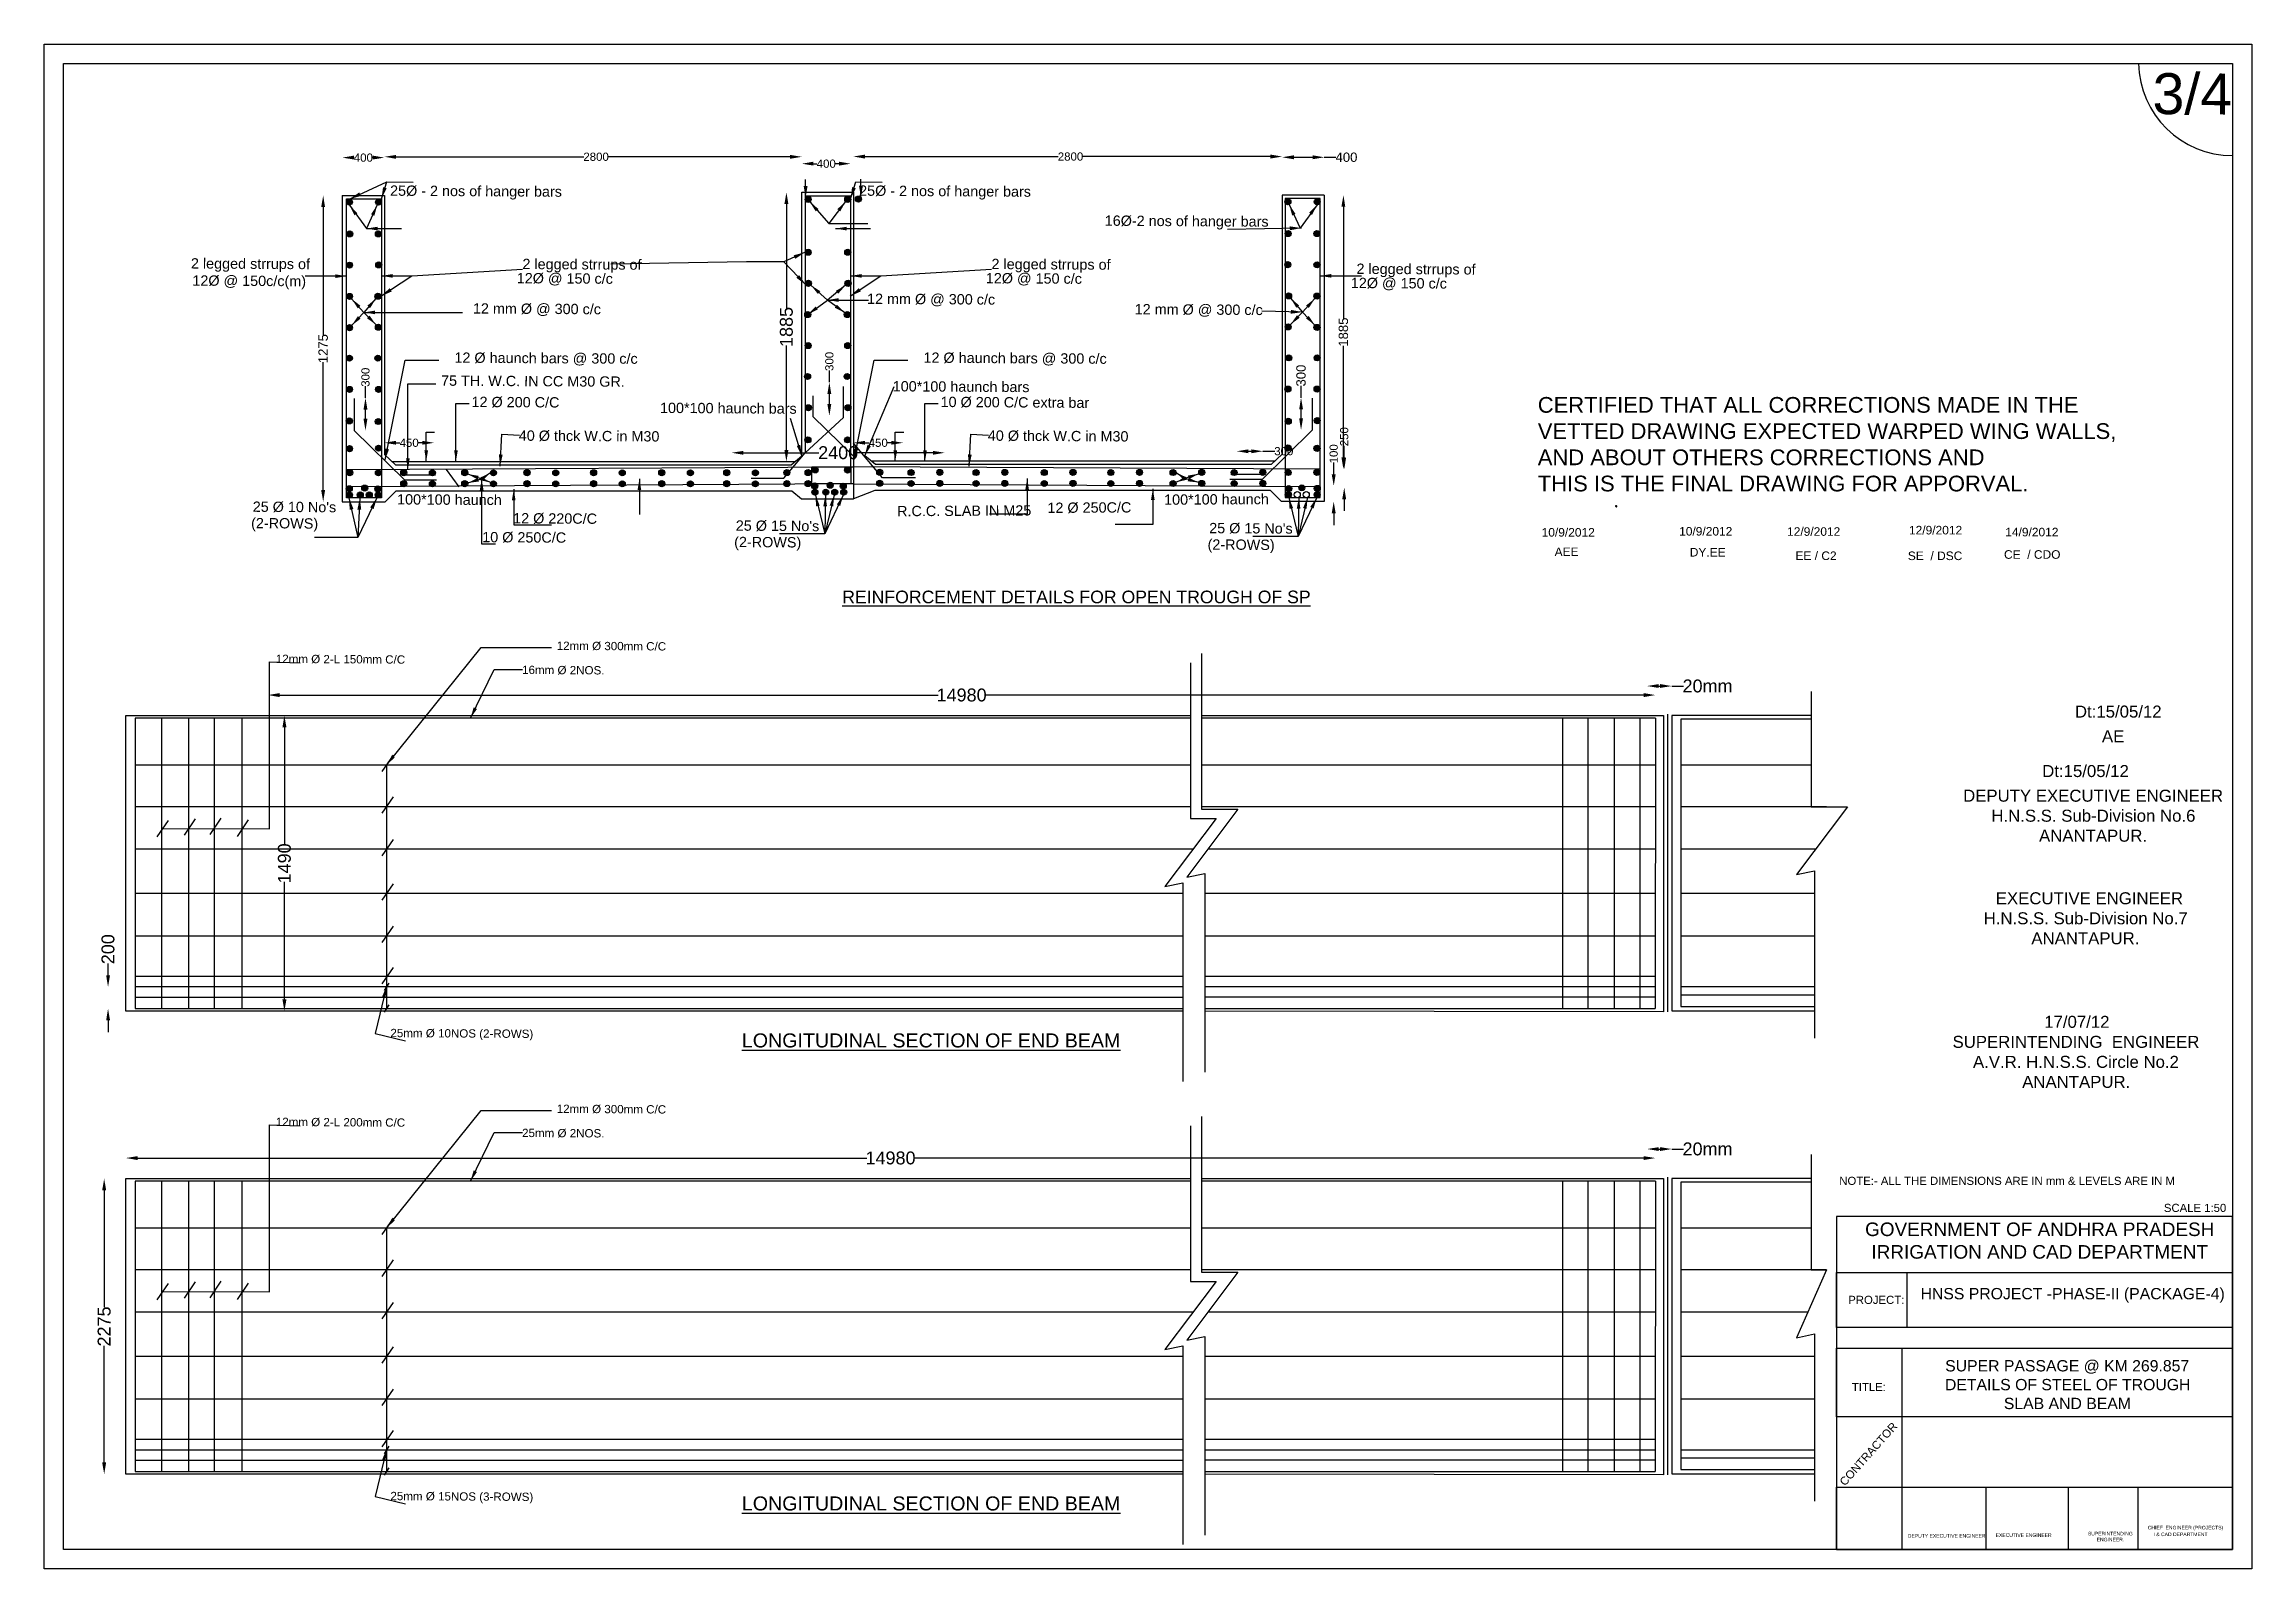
# Model space of a CAD drawing. Header units: millimetres. Extents: x 119690 to 138539, y -2815 to 10204.
import ezdxf

# ---------------------------------------------------------------- set-up
doc = ezdxf.new("R2010")
doc.units = ezdxf.units.MM
doc.header["$MEASUREMENT"] = 0
doc.layers.add('DRAWING', color=7, linetype='Continuous')
doc.layers.add('TEXT', color=7, linetype='Continuous')
doc.styles.get("Standard").update_dxf_attribs({"font": 'arial.ttf'})
doc.dimstyles.get("Standard").update_dxf_attribs({"dimtxt": 110, "dimasz": 100, "dimexe": 0.18, "dimexo": 0.0625, "dimgap": 0.09, "dimtad": 0, "dimdec": 0, "dimzin": 0, "dimdsep": 46, "dimtxsty": 'Standard', "dimcen": 0.09, "dimse1": 1, "dimse2": 1, "dimadec": 0, "dimazin": 0, "dimtfac": 1, "dimtdec": 0, "dimtofl": 0, "dimtmove": 0, "dimatfit": 3, "dimfxl": 1, "dimtolj": 1, "dimtzin": 0, "dimarcsym": 0})

msp = doc.modelspace()

# ---------------------------------------------------------------- texts
at = {"layer": 'DRAWING'}
for s, height, rotation, p in [('3/4', 350, 359.65712, (137690.7, 9606.8)), ('25Ø - 2 nos of hanger bars', 87.884, 359.65712, (122642.9, 8909.6)), ('25Ø - 2 nos of hanger bars', 87.884, 359.65712, (126647.7, 8909.6)), ('16Ø-2 nos of hanger bars', 87.884, 359.65712, (128744.9, 8653.4)), ('2 legged strrups of ', 87.884, 359.65712, (120942.5, 8288.4)), ('2 legged strrups of ', 87.884, 359.65712, (123773, 8283.4)), ('2 legged strrups of ', 87.884, 359.65712, (127777.9, 8283.4)), ('2 legged strrups of ', 87.884, 359.65712, (130894.4, 8242.7)), ('12Ø @ 150c/c(m)', 87.884, 359.65712, (120955.1, 8142.2)), ('12Ø @ 150 c/c', 87.884, 359.65712, (123724.6, 8162.3)), ('12Ø @ 150 c/c', 87.884, 359.65712, (127729.4, 8162.3)), ('12Ø @ 150 c/c', 87.884, 359.65712, (130845.9, 8121.6)), ('12 mm Ø @ 300 c/c', 87.884, 359.65712, (123350.3, 7903.8)), ('12 mm Ø @ 300 c/c', 87.884, 359.65712, (126715.6, 7986.3)), ('12 mm Ø @ 300 c/c', 87.884, 359.65712, (129000.7, 7897.3)), ('12 Ø haunch bars @ 300 c/c', 87.884, 359.65712, (123192.4, 7483.7)), ('12 Ø haunch bars @ 300 c/c', 87.884, 359.65712, (127197.2, 7483.7)), ('75 TH. W.C. IN CC M30 GR.', 87.884, 359.65712, (123078.4, 7287.5)), ('12 Ø 200 C/C', 87.884, 359.65712, (123338.4, 7105.6)), ('100*100 haunch bars ', 87.884, 359.65712, (126934.7, 7239.5)), ('10 Ø 200 C/C extra bar', 87.884, 359.65712, (127343.2, 7105.6)), ('100*100 haunch bars ', 87.884, 359.65712, (124947.4, 7054.9)), ('40 Ø thck W.C in M30', 87.884, 359.65712, (123741.9, 6818)), ('40 Ø thck W.C in M30', 87.884, 359.65712, (127746.7, 6818)), ("25 Ø 10 No's", 87.884, 359.65712, (121470.2, 6210.8)), ('100*100 haunch', 87.884, 359.65712, (122702.8, 6273.6)), ('R.C.C. SLAB IN M25', 87.884, 0.34288, (126972.3, 6172.6)), ('12 Ø 250C/C', 87.884, 0.34288, (128256, 6201)), ('100*100 haunch', 87.884, 0.34288, (129252.2, 6270.7)), ('(2-ROWS)', 87.88, 359.65712, (121456.3, 6070.7)), ('10 Ø 250C/C', 87.884, 359.65712, (123429.7, 5951)), ('12 Ø 220C/C', 87.884, 359.65712, (123693.7, 6112.3)), ("25 Ø 15 No's", 87.884, 359.65712, (125594.7, 6049.6)), ("25 Ø 15 No's", 87.884, 359.65712, (129636.7, 6028.2)), ('(2-ROWS)', 87.88, 359.65712, (125580.8, 5909.5)), ('(2-ROWS)', 87.88, 359.65712, (129622.9, 5888.1)), ('12mm Ø 300mm C/C', 70.791, 359.65712, (124065.8, 5032)), ('12mm Ø 2-L 150mm C/C', 70.791, 359.65712, (121667.2, 4920.4)), ('16mm Ø 2NOS.', 70.791, 359.65712, (123770.2, 4826.1)), ('25mm Ø 10NOS (2-ROWS) ', 70.791, 359.65712, (122645.9, 1725.5)), ('12mm Ø 300mm C/C', 70.791, 359.65712, (124065.8, 1078.3)), ('12mm Ø 2-L 200mm C/C', 70.791, 359.65712, (121667.2, 966.8)), ('25mm Ø 2NOS.', 70.791, 359.65712, (123770.2, 872.5)), ('25mm Ø 15NOS (3-ROWS) ', 70.791, 359.65712, (122645.9, -2228.1))]:
    msp.add_text(s, height=height, rotation=rotation, dxfattribs=at).set_placement(p)
at = {"layer": 'TEXT'}
for s, height, p in [('%%UREINFORCEMENT DETAILS FOR OPEN TROUGH OF SP', 107.808, (126503.7, 5430)), ('Dt:15/05/12', 102.48, (137028.8, 4453.7)), ('AE ', 102.48, (137259.5, 4242.8)), ('Dt:15/05/12', 102.48, (136749.2, 3946.1)), ('%%ULONGITUDINAL SECTION OF END BEAM', 120, (125646.8, 1637.2)), ('%%ULONGITUDINAL SECTION OF END BEAM', 120, (125646.8, -2316.4)), ('I & CAD DEPARTMENT', 30.616, (137699.8, -2535.4))]:
    msp.add_text(s, height=height, dxfattribs=at).set_placement(p)
msp.add_text('CONTRACTOR', height=69.29, rotation=48.32395, dxfattribs=at).set_placement((135064.3, -2111.8))
at = {"layer": 'TEXT', "attachment_point": 1}
for s, insert, char_height, width in [('CERTIFIED THAT ALL CORRECTIONS MADE IN THE \\PVETTED DRAWING EXPECTED WARPED WING WALLS,\\PAND ABOUT OTHERS CORRECTIONS AND \\PTHIS IS THE FINAL DRAWING FOR APPORVAL. ', (132442.6, 7190.9), 134.281, 4951.081), ('10/9/2012', (132475.3, 6072.1), 73.09, 354.486), ('10/9/2012', (133649.4, 6081), 73.09, 354.486), ('12/9/2012', (134571.1, 6078.8), 73.09, 354.486), ('12/9/2012', (135611.8, 6090.7), 73.09, 354.486), ('14/9/2012', (136433.8, 6074.2), 73.09, 354.486), ('AEE', (132586.4, 5905.9), 73.09, 354.486), ('DY.EE', (133740.4, 5902.2), 73.09, 354.486), (' EE / C2', (134613.9, 5872.1), 73.09, 490.879), ('SE  / DSC', (135602.2, 5871.7), 73.09, 490.879), ('CE  / CDO', (136423.2, 5882.8), 73.09, 490.879), ('\\pi653.46;DEPUTY EXECUTIVE ENGINEER\\P\\pi894.56;H.N.S.S. Sub-Division No.6 \\P\\pi1301.6;ANANTAPUR.', (135420.9, 3838), 102.48, 3513.509), ('\\pi918.39;  EXECUTIVE ENGINEER\\P\\pi894.52;H.N.S.S. Sub-Division No.7\\P\\pi1301.6;ANANTAPUR.', (135355, 2962.1), 102.48, 3513.509), ('\\pi1489.7;17/07/12\\P\\pi706.9;SUPERINTENDING  ENGINEER\\P\\pi881.45;A.V.R. H.N.S.S. Circle No.2\\P\\pi1301.6;ANANTAPUR.', (135277, 1907.2), 102.48, 3513.509), ('NOTE:- ALL THE DIMENSIONS ARE IN mm & LEVELS ARE IN M     ^I\\P^I\\P^I^I^I^I^I^I^I^I^I^ISCALE 1:50', (135016.7, 532.9), 69.29, 4629.489), ('PROJECT:', (135093.5, -483.3), 69.29, 646.499), ('\\pi705.15;SUPER PASSAGE @ KM 269.857 \\P\\pi703.54;DETAILS OF STEEL OF TROUGH \\P\\pi1206.3;SLAB AND BEAM', (135215.5, -1032.6), 96.446, 3481.976), ('TITLE:', (135124.1, -1227.4), 69.29, 375.733), ('CHIEF  ENGINEER (PROJECTS)', (137650.9, -2447.3), 30.616, 689.72), ('DEPUTY EXECUTIVE ENGINEER  ', (135602.1, -2517.9), 30.616, 859.871), ('  EXECUTIVE ENGINEER  ', (136328.1, -2511.3), 30.616, 859.871), ('\\pi80.648;SUPERINTENDING \\P\\pi155.56;ENGINEER.', (137059, -2498.4), 30.616, 539.297)]:
    msp.add_mtext(s, dxfattribs=dict(at, insert=insert, char_height=char_height, width=width))
at = {"layer": 'TEXT', "color": 7, "width": 3300.618, "attachment_point": 5}
for s, insert, char_height in [('GOVERNMENT OF ANDHRA PRADESH\\PIRRIGATION AND CAD DEPARTMENT', (136728.1, -12.7), 115.735), ('HNSS PROJECT -PHASE-II (PACKAGE-4)', (137009.4, -479.4), 96.446)]:
    msp.add_mtext(s, dxfattribs=dict(at, insert=insert, char_height=char_height))

# ---------------------------------------------------------------- blocks, each defined once
blk = doc.blocks.new('*D28')
at = {"layer": 'Defpoints', "color": 0}
for p in [(122235, 8912), (122072, 6296), (122235, 6296)]:
    blk.add_point(p, dxfattribs=at)
at = {"layer": 'TEXT', "color": 0, "lineweight": -2}
for p, q in [((122072, 8812), (122072, 7720)), ((122072, 6396), (122072, 7488))]:
    blk.add_line(p, q, dxfattribs=at)
at = {"layer": 'TEXT', "color": 0}
for points in [[(122055, 8812), (122088, 8812), (122072, 8912)], [(122055, 6396), (122088, 6396), (122072, 6296)]]:
    blk.add_solid(points, dxfattribs=at)
at = {"layer": 'TEXT', "color": 0, "insert": (122072, 7604), "char_height": 80, "attachment_point": 5, "rotation": 90}
blk.add_mtext('\\A1;1275', dxfattribs=at)
blk = doc.blocks.new('*D26')
at = {"layer": 'Defpoints', "color": 0}
for p in [(122420, 7183), (122433, 7183), (122423, 6906)]:
    blk.add_point(p, dxfattribs=at)
at = {"layer": 'DRAWING', "color": 0, "lineweight": -2}
for p, q in [((122433, 7183), (122433, 7283)), ((122433, 7006), (122433, 7083))]:
    blk.add_line(p, q, dxfattribs=at)
at = {"layer": 'DRAWING', "color": 0}
for points in [[(122416, 7083), (122450, 7083), (122433, 7183)], [(122416, 7006), (122450, 7006), (122433, 6906)]]:
    blk.add_solid(points, dxfattribs=at)
at = {"layer": 'DRAWING', "color": 0, "insert": (122433, 7360), "char_height": 70, "attachment_point": 5, "rotation": 90}
blk.add_mtext('\\A1;300', dxfattribs=at)
blk = doc.blocks.new('*D29')
at = {"layer": 'Defpoints', "color": 0}
for p in [(126576, 9183), (126158, 8939), (126576, 8939)]:
    blk.add_point(p, dxfattribs=at)
at = {"layer": 'DRAWING', "color": 0, "lineweight": -2}
for p, q in [((126258, 9183), (126288, 9183)), ((126476, 9183), (126446, 9183))]:
    blk.add_line(p, q, dxfattribs=at)
at = {"layer": 'DRAWING', "color": 0}
for points in [[(126258, 9200), (126258, 9167), (126158, 9183)], [(126476, 9200), (126476, 9167), (126576, 9183)]]:
    blk.add_solid(points, dxfattribs=at)
at = {"layer": 'DRAWING', "color": 0, "insert": (126367, 9183), "char_height": 70, "attachment_point": 5}
blk.add_mtext('\\A1;400', dxfattribs=at)
blk = doc.blocks.new('*D30')
at = {"layer": 'Defpoints', "color": 0}
for p in [(122595, 9242), (122595, 8912), (126158, 8939)]:
    blk.add_point(p, dxfattribs=at)
at = {"layer": 'DRAWING', "color": 0, "lineweight": -2}
for p, q in [((122695, 9242), (124297, 9242)), ((126058, 9242), (124507, 9242))]:
    blk.add_line(p, q, dxfattribs=at)
at = {"layer": 'DRAWING', "color": 0}
for points in [[(122695, 9258), (122695, 9225), (122595, 9242)], [(126058, 9258), (126058, 9225), (126158, 9242)]]:
    blk.add_solid(points, dxfattribs=at)
at = {"layer": 'DRAWING', "color": 0, "insert": (124402, 9242), "char_height": 70, "attachment_point": 5}
blk.add_mtext('\\A1;2800', dxfattribs=at)
blk = doc.blocks.new('*D27')
at = {"layer": 'Defpoints', "color": 0}
for p in [(122235, 9235), (122235, 8912), (122595, 8912)]:
    blk.add_point(p, dxfattribs=at)
at = {"layer": 'DRAWING', "color": 0, "lineweight": -2}
for p, q in [((122335, 9235), (122336, 9235)), ((122495, 9235), (122494, 9235))]:
    blk.add_line(p, q, dxfattribs=at)
at = {"layer": 'DRAWING', "color": 0}
for points in [[(122335, 9252), (122335, 9219), (122235, 9235)], [(122495, 9252), (122495, 9219), (122595, 9235)]]:
    blk.add_solid(points, dxfattribs=at)
at = {"layer": 'DRAWING', "color": 0, "insert": (122415, 9235), "char_height": 70, "attachment_point": 5}
blk.add_mtext('\\A1;400', dxfattribs=at)
blk = doc.blocks.new('*D33')
at = {"layer": 'Defpoints', "color": 0}
for p in [(130619, 8915), (130619, 6576), (130783, 6576)]:
    blk.add_point(p, dxfattribs=at)
at = {"layer": 'TEXT', "color": 0, "lineweight": -2}
for p, q in [((130783, 8815), (130783, 7862)), ((130783, 6676), (130783, 7629))]:
    blk.add_line(p, q, dxfattribs=at)
at = {"layer": 'TEXT', "color": 0}
for points in [[(130766, 8815), (130799, 8815), (130783, 8915)], [(130766, 6676), (130799, 6676), (130783, 6576)]]:
    blk.add_solid(points, dxfattribs=at)
at = {"layer": 'TEXT', "color": 0, "insert": (130783, 7745), "char_height": 80, "attachment_point": 5, "rotation": 90}
blk.add_mtext('\\A1;1885', dxfattribs=at)
blk = doc.blocks.new('*D31')
at = {"layer": 'Defpoints', "color": 0}
for p in [(130421, 7185), (130434, 7185), (130431, 6909)]:
    blk.add_point(p, dxfattribs=at)
at = {"layer": 'TEXT', "color": 0, "lineweight": -2}
for p, q in [((130421, 7185), (130421, 7285)), ((130421, 7009), (130421, 7085))]:
    blk.add_line(p, q, dxfattribs=at)
at = {"layer": 'TEXT', "color": 0}
for points in [[(130405, 7085), (130438, 7085), (130421, 7185)], [(130405, 7009), (130438, 7009), (130421, 6909)]]:
    blk.add_solid(points, dxfattribs=at)
at = {"layer": 'TEXT', "color": 0, "insert": (130421, 7374), "char_height": 80, "attachment_point": 5, "rotation": 90}
blk.add_mtext('\\A1;300', dxfattribs=at)
blk = doc.blocks.new('*D34')
at = {"layer": 'Defpoints', "color": 0}
for p in [(130260, 9244), (126599, 8939), (130260, 8915)]:
    blk.add_point(p, dxfattribs=at)
at = {"layer": 'DRAWING', "color": 0, "lineweight": -2}
for p, q in [((126699, 9244), (128348, 9244)), ((130160, 9244), (128558, 9244))]:
    blk.add_line(p, q, dxfattribs=at)
at = {"layer": 'DRAWING', "color": 0}
for points in [[(126699, 9261), (126699, 9227), (126599, 9244)], [(130160, 9261), (130160, 9227), (130260, 9244)]]:
    blk.add_solid(points, dxfattribs=at)
at = {"layer": 'DRAWING', "color": 0, "insert": (128453, 9244), "char_height": 70, "attachment_point": 5}
blk.add_mtext('\\A1;2800', dxfattribs=at)
blk = doc.blocks.new('*D32')
at = {"layer": 'Defpoints', "color": 0}
for p in [(130619, 9238), (130260, 8915), (130619, 8915)]:
    blk.add_point(p, dxfattribs=at)
at = {"layer": 'TEXT', "color": 0, "lineweight": -2}
for p, q in [((130360, 9238), (130519, 9238)), ((130619, 9238), (130719, 9238))]:
    blk.add_line(p, q, dxfattribs=at)
at = {"layer": 'TEXT', "color": 0}
for points in [[(130360, 9255), (130360, 9221), (130260, 9238)], [(130519, 9255), (130519, 9221), (130619, 9238)]]:
    blk.add_solid(points, dxfattribs=at)
at = {"layer": 'TEXT', "color": 0, "insert": (130809, 9238), "char_height": 80, "attachment_point": 5}
blk.add_mtext('\\A1;400', dxfattribs=at)
blk = doc.blocks.new('*D35')
at = {"layer": 'Defpoints', "color": 0}
for p in [(122595, 6804), (123018, 6803), (123018, 6800)]:
    blk.add_point(p, dxfattribs=at)
at = {"layer": 'DRAWING', "color": 0, "lineweight": -2}
for p, q in [((122695, 6800), (122727, 6800)), ((122918, 6800), (122885, 6800))]:
    blk.add_line(p, q, dxfattribs=at)
at = {"layer": 'DRAWING', "color": 0}
for points in [[(122695, 6817), (122695, 6784), (122595, 6800)], [(122918, 6817), (122918, 6784), (123018, 6800)]]:
    blk.add_solid(points, dxfattribs=at)
at = {"layer": 'DRAWING', "color": 0, "insert": (122806, 6800), "char_height": 70, "attachment_point": 5}
blk.add_mtext('\\A1;450', dxfattribs=at)
blk = doc.blocks.new('*D36')
at = {"layer": 'Defpoints', "color": 0}
for p in [(127378, 6715), (125560, 6590), (127378, 6592)]:
    blk.add_point(p, dxfattribs=at)
at = {"layer": 'DRAWING', "color": 0, "lineweight": -2}
for p, q in [((125660, 6715), (126304, 6715)), ((127278, 6715), (126634, 6715))]:
    blk.add_line(p, q, dxfattribs=at)
at = {"layer": 'DRAWING', "color": 0}
for points in [[(125660, 6731), (125660, 6698), (125560, 6715)], [(127278, 6731), (127278, 6698), (127378, 6715)]]:
    blk.add_solid(points, dxfattribs=at)
at = {"layer": 'DRAWING', "color": 0, "insert": (126469, 6715), "char_height": 110, "attachment_point": 5}
blk.add_mtext('\\A1;2400', dxfattribs=at)
blk = doc.blocks.new('*D37')
at = {"layer": 'Defpoints', "color": 0}
for p in [(126394, 7317), (126405, 7317), (126402, 7030)]:
    blk.add_point(p, dxfattribs=at)
at = {"layer": 'DRAWING', "color": 0, "lineweight": -2}
for p, q in [((126394, 7317), (126394, 7417)), ((126394, 7130), (126394, 7217))]:
    blk.add_line(p, q, dxfattribs=at)
at = {"layer": 'DRAWING', "color": 0}
for points in [[(126377, 7217), (126410, 7217), (126394, 7317)], [(126377, 7130), (126410, 7130), (126394, 7030)]]:
    blk.add_solid(points, dxfattribs=at)
at = {"layer": 'DRAWING', "color": 0, "insert": (126394, 7495), "char_height": 70, "attachment_point": 5, "rotation": 90}
blk.add_mtext('\\A1;300', dxfattribs=at)
blk = doc.blocks.new('*D38')
at = {"layer": 'Defpoints', "color": 0}
for p in [(126599, 6804), (127023, 6803), (127023, 6800)]:
    blk.add_point(p, dxfattribs=at)
at = {"layer": 'DRAWING', "color": 0, "lineweight": -2}
for p, q in [((126699, 6800), (126732, 6800)), ((126923, 6800), (126890, 6800))]:
    blk.add_line(p, q, dxfattribs=at)
at = {"layer": 'DRAWING', "color": 0}
for points in [[(126699, 6817), (126699, 6784), (126599, 6800)], [(126923, 6817), (126923, 6784), (127023, 6800)]]:
    blk.add_solid(points, dxfattribs=at)
at = {"layer": 'DRAWING', "color": 0, "insert": (126811, 6800), "char_height": 70, "attachment_point": 5}
blk.add_mtext('\\A1;450', dxfattribs=at)
blk = doc.blocks.new('*D39')
at = {"layer": 'Defpoints', "color": 0}
for p in [(126027, 8939), (126158, 8939), (126059, 6639)]:
    blk.add_point(p, dxfattribs=at)
at = {"layer": 'DRAWING', "color": 0, "lineweight": -2}
for p, q in [((126027, 8839), (126027, 7949)), ((126027, 6739), (126027, 7630))]:
    blk.add_line(p, q, dxfattribs=at)
at = {"layer": 'DRAWING', "color": 0}
for points in [[(126010, 8839), (126044, 8839), (126027, 8939)], [(126010, 6739), (126044, 6739), (126027, 6639)]]:
    blk.add_solid(points, dxfattribs=at)
at = {"layer": 'DRAWING', "color": 0, "insert": (126027, 7789), "char_height": 110, "attachment_point": 5, "rotation": 90}
blk.add_mtext('\\A1;1885', dxfattribs=at)
blk = doc.blocks.new('*D40')
at = {"layer": 'Defpoints', "color": 0}
for p in [(130096, 6728), (129872, 6497), (130096, 6500)]:
    blk.add_point(p, dxfattribs=at)
at = {"layer": 'DRAWING', "color": 0, "lineweight": -2}
for p, q in [((129972, 6728), (129996, 6728)), ((130096, 6728), (130196, 6728))]:
    blk.add_line(p, q, dxfattribs=at)
at = {"layer": 'DRAWING', "color": 0}
for points in [[(129972, 6744), (129972, 6711), (129872, 6728)], [(129996, 6744), (129996, 6711), (130096, 6728)]]:
    blk.add_solid(points, dxfattribs=at)
at = {"layer": 'DRAWING', "color": 0, "insert": (130274, 6728), "char_height": 70, "attachment_point": 5}
blk.add_mtext('\\A1;300', dxfattribs=at)
blk = doc.blocks.new('*D41')
at = {"layer": 'Defpoints', "color": 0}
for p in [(130619, 6432), (130700, 6432), (130619, 6298)]:
    blk.add_point(p, dxfattribs=at)
at = {"layer": 'DRAWING', "color": 0, "lineweight": -2}
for p, q in [((130700, 6532), (130700, 6632)), ((130700, 6198), (130700, 6098))]:
    blk.add_line(p, q, dxfattribs=at)
at = {"layer": 'DRAWING', "color": 0}
for points in [[(130683, 6532), (130717, 6532), (130700, 6432)], [(130683, 6198), (130717, 6198), (130700, 6298)]]:
    blk.add_solid(points, dxfattribs=at)
at = {"layer": 'DRAWING', "color": 0, "insert": (130700, 6706), "char_height": 70, "attachment_point": 5, "rotation": 90}
blk.add_mtext('\\A1;100', dxfattribs=at)
blk = doc.blocks.new('*D42')
at = {"layer": 'Defpoints', "color": 0}
for p in [(130584, 6418), (130585, 6574), (130790, 6574)]:
    blk.add_point(p, dxfattribs=at)
at = {"layer": 'DRAWING', "color": 0, "lineweight": -2}
for p, q in [((130790, 6674), (130790, 6774)), ((130790, 6318), (130790, 6218))]:
    blk.add_line(p, q, dxfattribs=at)
at = {"layer": 'DRAWING', "color": 0}
for points in [[(130773, 6674), (130806, 6674), (130790, 6574)], [(130773, 6318), (130806, 6318), (130790, 6418)]]:
    blk.add_solid(points, dxfattribs=at)
at = {"layer": 'DRAWING', "color": 0, "insert": (130790, 6852), "char_height": 70, "attachment_point": 5, "rotation": 90}
blk.add_mtext('\\A1;250', dxfattribs=at)
blk = doc.blocks.new('*D43')
at = {"layer": 'Defpoints', "color": 0}
for p in [(121809, 4471), (121741, 1947), (129601, 1947)]:
    blk.add_point(p, dxfattribs=at)
at = {"layer": 'DRAWING', "color": 0, "lineweight": -2}
for p, q in [((121741, 4371), (121741, 3368)), ((121741, 2047), (121741, 3050))]:
    blk.add_line(p, q, dxfattribs=at)
at = {"layer": 'DRAWING', "color": 0}
for points in [[(121724, 4371), (121758, 4371), (121741, 4471)], [(121724, 2047), (121758, 2047), (121741, 1947)]]:
    blk.add_solid(points, dxfattribs=at)
at = {"layer": 'DRAWING', "color": 0, "insert": (121741, 3209), "char_height": 110, "attachment_point": 5, "rotation": 90}
blk.add_mtext('\\A1;1490', dxfattribs=at)
blk = doc.blocks.new('*D44')
at = {"layer": 'Defpoints', "color": 0}
for p in [(133446, 4646), (121601, 4471), (133446, 4471)]:
    blk.add_point(p, dxfattribs=at)
at = {"layer": 'DRAWING', "color": 0, "lineweight": -2}
for p, q in [((121701, 4646), (127322, 4646)), ((133346, 4646), (127725, 4646))]:
    blk.add_line(p, q, dxfattribs=at)
at = {"layer": 'DRAWING', "color": 0}
for points in [[(121701, 4663), (121701, 4629), (121601, 4646)], [(133346, 4663), (133346, 4629), (133446, 4646)]]:
    blk.add_solid(points, dxfattribs=at)
at = {"layer": 'DRAWING', "color": 0, "insert": (127523, 4646), "char_height": 110, "attachment_point": 5}
blk.add_mtext('\\A1;14980', dxfattribs=at)
blk = doc.blocks.new('*D45')
at = {"layer": 'Defpoints', "color": 0}
for p in [(133586, 4723), (133376, 4471), (133586, 4471)]:
    blk.add_point(p, dxfattribs=at)
at = {"layer": 'DRAWING', "color": 0, "lineweight": -2}
for p, q in [((133476, 4723), (133486, 4723)), ((133586, 4723), (133686, 4723))]:
    blk.add_line(p, q, dxfattribs=at)
at = {"layer": 'DRAWING', "color": 0}
for points in [[(133476, 4740), (133476, 4707), (133376, 4723)], [(133486, 4740), (133486, 4707), (133586, 4723)]]:
    blk.add_solid(points, dxfattribs=at)
at = {"layer": 'DRAWING', "color": 0, "insert": (133892, 4723), "char_height": 110, "attachment_point": 5}
blk.add_mtext('\\A1;20mm ', dxfattribs=at)
blk = doc.blocks.new('*D46')
at = {"layer": 'Defpoints', "color": 0}
for p in [(120235, 2153), (120467, 2153), (120467, 1969)]:
    blk.add_point(p, dxfattribs=at)
at = {"layer": 'DRAWING', "color": 0, "lineweight": -2}
for p, q in [((120235, 2253), (120235, 2353)), ((120235, 1869), (120235, 1769))]:
    blk.add_line(p, q, dxfattribs=at)
at = {"layer": 'DRAWING', "color": 0}
for points in [[(120219, 2253), (120252, 2253), (120235, 2153)], [(120219, 1869), (120252, 1869), (120235, 1969)]]:
    blk.add_solid(points, dxfattribs=at)
at = {"layer": 'DRAWING', "color": 0, "insert": (120235, 2476), "char_height": 110, "attachment_point": 5, "rotation": 90}
blk.add_mtext('\\A1;200', dxfattribs=at)
blk = doc.blocks.new('*D48')
at = {"layer": 'Defpoints', "color": 0}
for p in [(120440, 517), (120202, -2006), (128232, -2006)]:
    blk.add_point(p, dxfattribs=at)
at = {"layer": 'DRAWING', "color": 0, "lineweight": -2}
for p, q in [((120202, 417), (120202, -579)), ((120202, -1906), (120202, -910))]:
    blk.add_line(p, q, dxfattribs=at)
at = {"layer": 'DRAWING', "color": 0}
for points in [[(120185, 417), (120219, 417), (120202, 517)], [(120185, -1906), (120219, -1906), (120202, -2006)]]:
    blk.add_solid(points, dxfattribs=at)
at = {"layer": 'DRAWING', "color": 0, "insert": (120202, -745), "char_height": 110, "attachment_point": 5, "rotation": 90}
blk.add_mtext('\\A1;2275', dxfattribs=at)
blk = doc.blocks.new('*D47')
at = {"layer": 'Defpoints', "color": 0}
for p in [(133446, 693), (120387, 517), (133446, 517)]:
    blk.add_point(p, dxfattribs=at)
at = {"layer": 'DRAWING', "color": 0, "lineweight": -2}
for p, q in [((120487, 693), (126715, 693)), ((133346, 693), (127118, 693))]:
    blk.add_line(p, q, dxfattribs=at)
at = {"layer": 'DRAWING', "color": 0}
for points in [[(120487, 709), (120487, 676), (120387, 693)], [(133346, 709), (133346, 676), (133446, 693)]]:
    blk.add_solid(points, dxfattribs=at)
at = {"layer": 'DRAWING', "color": 0, "insert": (126916, 693), "char_height": 110, "attachment_point": 5}
blk.add_mtext('\\A1;14980', dxfattribs=at)
blk = doc.blocks.new('*D49')
at = {"layer": 'Defpoints', "color": 0}
for p in [(133586, 770), (133376, 517), (133586, 517)]:
    blk.add_point(p, dxfattribs=at)
at = {"layer": 'DRAWING', "color": 0, "lineweight": -2}
for p, q in [((133476, 770), (133486, 770)), ((133586, 770), (133686, 770))]:
    blk.add_line(p, q, dxfattribs=at)
at = {"layer": 'DRAWING', "color": 0}
for points in [[(133476, 786), (133476, 753), (133376, 770)], [(133486, 786), (133486, 753), (133586, 770)]]:
    blk.add_solid(points, dxfattribs=at)
at = {"layer": 'DRAWING', "color": 0, "insert": (133892, 770), "char_height": 110, "attachment_point": 5}
blk.add_mtext('\\A1;20mm ', dxfattribs=at)

# ---------------------------------------------------------------- dimensions: what is measured, and where the dimension line sits
at = {"layer": 'DRAWING'}
for base, p1, p2, text, override, picture, middle in [((122235.1, 9235.4), (122594.7, 8912.1), (122235.1, 8912.1), '400', {"dimtxt": 70, "dimfxl": 2000}, '*D27', (122414.9, 9235.4)), ((126576.2, 9183.2), (126158.1, 8939), (126576.2, 8939), '400', {"dimtxt": 70, "dimfxl": 2000}, '*D29', (126367.2, 9183.2)), ((123017.7, 6800.3), (122594.7, 6803.7), (123017.7, 6802.6), '450', {"dimtxt": 70, "dimfxl": 2000}, '*D35', (122806.2, 6800.3)), ((127378.4, 6714.8), (125559.7, 6589.8), (127378.4, 6591.9), '2400', {"dimfxl": 2000}, '*D36', (126469, 6714.8)), ((127022.5, 6800.3), (126599.5, 6803.7), (127022.5, 6802.6), '450', {"dimtxt": 70, "dimfxl": 2000}, '*D38', (126811, 6800.3)), ((130096.3, 6727.6), (129872.3, 6497.3), (130096.3, 6499.5), '300', {"dimtxt": 70, "dimfxl": 2000}, '*D40', (130273.6, 6727.6)), ((133446.2, 4646.2), (121600.6, 4470.5), (133446.2, 4470.5), '14980', {"dimfxl": 2000}, '*D44', (127523.4, 4646.2)), ((133586, 4723.4), (133375.8, 4470.5), (133586, 4470.5), '20mm ', {"dimfxl": 2000}, '*D45', (133892.4, 4723.4)), ((133446.2, 692.6), (120386.6, 516.9), (133446.2, 516.9), '14980', {"dimfxl": 2000}, '*D47', (126916.4, 692.6)), ((133586, 769.8), (133375.8, 516.9), (133586, 516.9), '20mm ', {"dimfxl": 2000}, '*D49', (133892.4, 769.8))]:
    dim = msp.add_linear_dim(base=base, p1=p1, p2=p2, text=text, dimstyle='Standard', override=override, dxfattribs=at)
    dim.commit()
    dim.dimension.update_dxf_attribs({"geometry": picture, "text_midpoint": middle})
dim = msp.add_linear_dim(base=(122594.7, 9241.5), p1=(126158.1, 8939), p2=(122594.7, 8912.1), text='2800', dimstyle='Standard', override={"dimtxt": 70, "dimfxl": 2000}, dxfattribs=at)
dim.commit()
dim.dimension.update_dxf_attribs({"geometry": '*D30', "text_midpoint": (124401.7, 9241.5), "dimtype": 160})
dim = msp.add_linear_dim(base=(130259.7, 9244.1), p1=(126599.5, 8939), p2=(130259.7, 8914.7), angle=180, text='2800', dimstyle='Standard', override={"dimtxt": 70, "dimfxl": 2000}, dxfattribs=at)
dim.commit()
dim.dimension.update_dxf_attribs({"geometry": '*D34', "text_midpoint": (128452.7, 9244.1), "dimtype": 160})
for base, p1, p2, text, override, picture, middle in [((126027, 8939), (126059.2, 6639.3), (126158.1, 8939), '1885', {"dimfxl": 2000}, '*D39', (126027, 7789.1)), ((126393.8, 7317.4), (126402.5, 7030.3), (126405.3, 7317.4), '300', {"dimtxt": 70, "dimfxl": 2000}, '*D37', (126393.8, 7494.7)), ((122433.2, 7182.8), (122422.9, 6906.4), (122420.1, 7182.8), '300', {"dimtxt": 70, "dimfxl": 2000}, '*D26', (122433.2, 7360.1)), ((130789.7, 6574), (130584.3, 6418.3), (130585.2, 6574), '250', {"dimtxt": 70, "dimfxl": 2000}, '*D42', (130789.7, 6851.9)), ((130700, 6431.7), (130619.3, 6298.2), (130619.3, 6431.7), '100', {"dimtxt": 70, "dimfxl": 2000}, '*D41', (130700, 6705.7)), ((120235.3, 2153.4), (120467, 1969), (120467, 2153.4), '200', {"dimfxl": 2000}, '*D46', (120235.3, 2475.7))]:
    dim = msp.add_linear_dim(base=base, p1=p1, p2=p2, angle=90, text=text, dimstyle='Standard', override=override, dxfattribs=at)
    dim.commit()
    dim.dimension.update_dxf_attribs({"geometry": picture, "text_midpoint": middle})
dim = msp.add_linear_dim(base=(121741, 1947.2), p1=(121808.9, 4470.5), p2=(129600.7, 1947.2), angle=90, text='1490', dimstyle='Standard', dxfattribs=at)
dim.commit()
dim.dimension.update_dxf_attribs({"geometry": '*D43', "text_midpoint": (121741, 3208.8)})
dim = msp.add_linear_dim(base=(120201.9, -2006.5), p1=(120440.1, 516.9), p2=(128231.9, -2006.5), angle=90, text='2275', dimstyle='Standard', dxfattribs=at)
dim.commit()
dim.dimension.update_dxf_attribs({"geometry": '*D48', "text_midpoint": (120201.9, -744.8), "dimtype": 160})
at = {"layer": 'TEXT'}
for base, p1, p2, angle, text, picture, middle in [((130619.3, 9237.9), (130259.7, 8914.7), (130619.3, 8914.7), 180, '400', '*D32', (130809.2, 9237.9)), ((122071.8, 6295.7), (122235.1, 8912.1), (122235.1, 6295.7), 90, '1275', '*D28', (122071.8, 7603.9)), ((130782.6, 6576.2), (130619.3, 8914.7), (130619.3, 6576.2), 90, '1885', '*D33', (130782.6, 7745.4)), ((130421.2, 7185.4), (130431.5, 6908.9), (130434.3, 7185.4), 90, '300', '*D31', (130421.2, 7373.7))]:
    dim = msp.add_linear_dim(base=base, p1=p1, p2=p2, angle=angle, text=text, dimstyle='Standard', override={"dimtxt": 80, "dimfxl": 2000}, dxfattribs=at)
    dim.commit()
    dim.dimension.update_dxf_attribs({"geometry": picture, "text_midpoint": middle})

# ---------------------------------------------------------------- hatches: boundary and pattern name
at = {"layer": 'DRAWING'}
h = msp.add_hatch(color=256, dxfattribs=at)
h.paths.add_polyline_path([(122321.4, 8854.8, 0.1836477), (122314.8, 8871.9), (122276.3, 8871.9, 0.1064012), (122271, 8862.4), (122271, 8847.1, 0.8591403)])
h.paths.add_polyline_path([(122276.3, 8871.9), (122314.8, 8871.9, 0.4491542)])
h = msp.add_hatch(color=256, dxfattribs=at)
h.paths.add_polyline_path([(122570.7, 8854.8, 0.1836477), (122564.2, 8871.9), (122525.7, 8871.9, 0.1064012), (122520.3, 8862.4), (122520.3, 8847.1, 0.8591403)])
h.paths.add_polyline_path([(122525.7, 8871.9), (122564.2, 8871.9, 0.4491542)])
h = msp.add_hatch(color=256, dxfattribs=at)
h.paths.add_polyline_path([(126238.6, 8878.7, 0.1836477), (126232.1, 8895.9), (126193.6, 8895.9, 0.1064012), (126188.2, 8886.4), (126188.2, 8871.1, 0.8591403)])
h.paths.add_polyline_path([(126193.6, 8895.9), (126232.1, 8895.9, 0.4491542)])
h = msp.add_hatch(color=256, dxfattribs=at)
h.paths.add_polyline_path([(126576.2, 8878.7, 0.1836477), (126569.7, 8895.9), (126531.1, 8895.9, 0.1064012), (126525.8, 8886.4), (126525.8, 8871.1, 0.8591403)])
h.paths.add_polyline_path([(126531.1, 8895.9), (126569.7, 8895.9, 0.4491542)])
h = msp.add_hatch(color=256, dxfattribs=at)
h.paths.add_polyline_path([(126615.7, 8881.3, -0.1836477), (126622.3, 8898.4), (126660.8, 8898.4, -0.1064012), (126666.1, 8889), (126666.1, 8873.6, -0.8591403)])
h.paths.add_polyline_path([(126660.8, 8898.4), (126622.3, 8898.4, -0.4491542)])
h = msp.add_hatch(color=256, dxfattribs=at)
h.paths.add_polyline_path([(130283.7, 8857.3, -0.1836477), (130290.2, 8874.5), (130328.7, 8874.5, -0.1064012), (130334.1, 8865), (130334.1, 8849.7, -0.8591403)])
h.paths.add_polyline_path([(130328.7, 8874.5), (130290.2, 8874.5, -0.4491542)])
h = msp.add_hatch(color=256, dxfattribs=at)
h.paths.add_polyline_path([(130533, 8857.3, -0.1836477), (130539.5, 8874.5), (130578.1, 8874.5, -0.1064012), (130583.4, 8865), (130583.4, 8849.7, -0.8591403)])
h.paths.add_polyline_path([(130578.1, 8874.5), (130539.5, 8874.5, -0.4491542)])
h = msp.add_hatch(color=256, dxfattribs=at)
h.paths.add_polyline_path([(122323.9, 8583.6, 0.1836477), (122317.4, 8600.7), (122278.9, 8600.7, 0.1064012), (122273.5, 8591.3), (122273.5, 8575.9, 0.8591403)])
h.paths.add_polyline_path([(122278.9, 8600.7), (122317.4, 8600.7, 0.4491542)])
h = msp.add_hatch(color=256, dxfattribs=at)
h.paths.add_polyline_path([(122569.4, 8583.6, 0.1836477), (122562.9, 8600.7), (122524.3, 8600.7, 0.1064012), (122519, 8591.3), (122519, 8575.9, 0.8591403)])
h.paths.add_polyline_path([(122524.3, 8600.7), (122562.9, 8600.7, 0.4491542)])
h = msp.add_hatch(color=256, dxfattribs=at)
h.paths.add_polyline_path([(130285, 8586.2, -0.1836477), (130291.5, 8603.3), (130330.1, 8603.3, -0.1064012), (130335.4, 8593.9), (130335.4, 8578.5, -0.8591403)])
h.paths.add_polyline_path([(130330.1, 8603.3), (130291.5, 8603.3, -0.4491542)])
h = msp.add_hatch(color=256, dxfattribs=at)
h.paths.add_polyline_path([(130530.5, 8586.2, -0.1836477), (130537, 8603.3), (130575.5, 8603.3, -0.1064012), (130580.9, 8593.9), (130580.9, 8578.5, -0.8591403)])
h.paths.add_polyline_path([(130575.5, 8603.3), (130537, 8603.3, -0.4491542)])
h = msp.add_hatch(color=256, dxfattribs=at)
h.paths.add_polyline_path([(122322.7, 8317.1, 0.1836477), (122316.2, 8334.3), (122277.6, 8334.3, 0.1064012), (122272.3, 8324.8), (122272.3, 8309.5, 0.8591403)])
h.paths.add_polyline_path([(122277.6, 8334.3), (122316.2, 8334.3, 0.4491542)])
h = msp.add_hatch(color=256, dxfattribs=at)
h.paths.add_polyline_path([(122572, 8318.4, 0.1836477), (122565.5, 8335.6), (122527, 8335.6, 0.1064012), (122521.6, 8326.1), (122521.6, 8310.8, 0.8591403)])
h.paths.add_polyline_path([(122527, 8335.6), (122565.5, 8335.6, 0.4491542)])
h = msp.add_hatch(color=256, dxfattribs=at)
h.paths.add_polyline_path([(126238.6, 8427, 0.1836477), (126232.1, 8444.1), (126193.6, 8444.1, 0.1064012), (126188.2, 8434.7), (126188.2, 8419.3, 0.8591403)])
h.paths.add_polyline_path([(126193.6, 8444.1), (126232.1, 8444.1, 0.4491542)])
h = msp.add_hatch(color=256, dxfattribs=at)
h.paths.add_polyline_path([(126576.2, 8427, 0.1836477), (126569.7, 8444.1), (126531.1, 8444.1, 0.1064012), (126525.8, 8434.7), (126525.8, 8419.3, 0.8591403)])
h.paths.add_polyline_path([(126531.1, 8444.1), (126569.7, 8444.1, 0.4491542)])
h = msp.add_hatch(color=256, dxfattribs=at)
h.paths.add_polyline_path([(130282.4, 8321, -0.1836477), (130288.9, 8338.1), (130327.4, 8338.1, -0.1064012), (130332.8, 8328.7), (130332.8, 8313.3, -0.8591403)])
h.paths.add_polyline_path([(130327.4, 8338.1), (130288.9, 8338.1, -0.4491542)])
h = msp.add_hatch(color=256, dxfattribs=at)
h.paths.add_polyline_path([(130531.7, 8319.7, -0.1836477), (130538.2, 8336.8), (130576.8, 8336.8, -0.1064012), (130582.1, 8327.4), (130582.1, 8312, -0.8591403)])
h.paths.add_polyline_path([(130576.8, 8336.8), (130538.2, 8336.8, -0.4491542)])
h = msp.add_hatch(color=256, dxfattribs=at)
h.paths.add_polyline_path([(126241.3, 8161.8, 0.1836477), (126234.8, 8178.9), (126196.2, 8178.9, 0.1064012), (126190.9, 8169.5), (126190.9, 8154.1, 0.8591403)])
h.paths.add_polyline_path([(126196.2, 8178.9), (126234.8, 8178.9, 0.4491542)])
h = msp.add_hatch(color=256, dxfattribs=at)
h.paths.add_polyline_path([(126578.8, 8161.8, 0.1836477), (126572.3, 8178.9), (126533.8, 8178.9, 0.1064012), (126528.4, 8169.5), (126528.4, 8154.1, 0.8591403)])
h.paths.add_polyline_path([(126533.8, 8178.9), (126572.3, 8178.9, 0.4491542)])
h = msp.add_hatch(color=256, dxfattribs=at)
h.paths.add_polyline_path([(122322.7, 8050.2, 0.1836477), (122316.2, 8067.3), (122277.6, 8067.3, 0.1064012), (122272.3, 8057.9), (122272.3, 8042.5, 0.8591403)])
h.paths.add_polyline_path([(122277.6, 8067.3), (122316.2, 8067.3, 0.4491542)])
h = msp.add_hatch(color=256, dxfattribs=at)
h.paths.add_polyline_path([(122565.5, 8051.5, 0.1836477), (122559, 8068.6), (122520.4, 8068.6, 0.1064012), (122515.1, 8059.2), (122515.1, 8043.8, 0.8591403)])
h.paths.add_polyline_path([(122520.4, 8068.6), (122559, 8068.6, 0.4491542)])
h = msp.add_hatch(color=256, dxfattribs=at)
h.paths.add_polyline_path([(126234.7, 7894.9, 0.1836477), (126228.2, 7912), (126189.7, 7912, 0.1064012), (126184.4, 7902.6), (126184.4, 7887.2, 0.8591403)])
h.paths.add_polyline_path([(126189.7, 7912), (126228.2, 7912, 0.4491542)])
h = msp.add_hatch(color=256, dxfattribs=at)
h.paths.add_polyline_path([(126572.3, 7894.9, 0.1836477), (126565.8, 7912), (126527.2, 7912, 0.1064012), (126521.9, 7902.6), (126521.9, 7887.2, 0.8591403)])
h.paths.add_polyline_path([(126527.2, 7912), (126565.8, 7912, 0.4491542)])
h = msp.add_hatch(color=256, dxfattribs=at)
h.paths.add_polyline_path([(130288.9, 8054.1, -0.1836477), (130295.4, 8071.2), (130333.9, 8071.2, -0.1064012), (130339.3, 8061.8), (130339.3, 8046.4, -0.8591403)])
h.paths.add_polyline_path([(130333.9, 8071.2), (130295.4, 8071.2, -0.4491542)])
h = msp.add_hatch(color=256, dxfattribs=at)
h.paths.add_polyline_path([(130531.7, 8052.8, -0.1836477), (130538.2, 8069.9), (130576.8, 8069.9, -0.1064012), (130582.1, 8060.5), (130582.1, 8045.1, -0.8591403)])
h.paths.add_polyline_path([(130576.8, 8069.9), (130538.2, 8069.9, -0.4491542)])
h = msp.add_hatch(color=256, dxfattribs=at)
h.paths.add_polyline_path([(122322.7, 7783, 0.1836477), (122316.2, 7800.1), (122277.6, 7800.1, 0.1064012), (122272.3, 7790.7), (122272.3, 7775.3, 0.8591403)])
h.paths.add_polyline_path([(122277.6, 7800.1), (122316.2, 7800.1, 0.4491542)])
h = msp.add_hatch(color=256, dxfattribs=at)
h.paths.add_polyline_path([(122569.4, 7786.9, 0.1836477), (122562.9, 7804), (122524.3, 7804, 0.1064012), (122519, 7794.6), (122519, 7779.2, 0.8591403)])
h.paths.add_polyline_path([(122524.3, 7804), (122562.9, 7804, 0.4491542)])
h = msp.add_hatch(color=256, dxfattribs=at)
h.paths.add_polyline_path([(130285, 7789.4, -0.1836477), (130291.5, 7806.6), (130330.1, 7806.6, -0.1064012), (130335.4, 7797.1), (130335.4, 7781.8, -0.8591403)])
h.paths.add_polyline_path([(130330.1, 7806.6), (130291.5, 7806.6, -0.4491542)])
h = msp.add_hatch(color=256, dxfattribs=at)
h.paths.add_polyline_path([(130531.7, 7785.6, -0.1836477), (130538.2, 7802.7), (130576.8, 7802.7, -0.1064012), (130582.1, 7793.2), (130582.1, 7777.9, -0.8591403)])
h.paths.add_polyline_path([(130576.8, 7802.7), (130538.2, 7802.7, -0.4491542)])
h = msp.add_hatch(color=256, dxfattribs=at)
h.paths.add_polyline_path([(122321.8, 7522.7, 0.1836477), (122315.3, 7539.8), (122276.7, 7539.8, 0.1064012), (122271.4, 7530.3), (122271.4, 7515, 0.8591403)])
h.paths.add_polyline_path([(122276.7, 7539.8), (122315.3, 7539.8, 0.4491542)])
h = msp.add_hatch(color=256, dxfattribs=at)
h.paths.add_polyline_path([(122564.5, 7522.7, 0.1836477), (122558, 7539.8), (122519.5, 7539.8, 0.1064012), (122514.1, 7530.3), (122514.1, 7515, 0.8591403)])
h.paths.add_polyline_path([(122519.5, 7539.8), (122558, 7539.8, 0.4491542)])
h = msp.add_hatch(color=256, dxfattribs=at)
h.paths.add_polyline_path([(126238.6, 7630.3, 0.1836477), (126232.1, 7647.4), (126193.6, 7647.4, 0.1064012), (126188.2, 7638), (126188.2, 7622.6, 0.8591403)])
h.paths.add_polyline_path([(126193.6, 7647.4), (126232.1, 7647.4, 0.4491542)])
h = msp.add_hatch(color=256, dxfattribs=at)
h.paths.add_polyline_path([(126576.2, 7630.3, 0.1836477), (126569.7, 7647.4), (126531.1, 7647.4, 0.1064012), (126525.8, 7638), (126525.8, 7622.6, 0.8591403)])
h.paths.add_polyline_path([(126531.1, 7647.4), (126569.7, 7647.4, 0.4491542)])
h = msp.add_hatch(color=256, dxfattribs=at)
h.paths.add_polyline_path([(130289.9, 7525.2, -0.1836477), (130296.4, 7542.3), (130334.9, 7542.3, -0.1064012), (130340.3, 7532.9), (130340.3, 7517.5, -0.8591403)])
h.paths.add_polyline_path([(130334.9, 7542.3), (130296.4, 7542.3, -0.4491542)])
h = msp.add_hatch(color=256, dxfattribs=at)
h.paths.add_polyline_path([(130532.6, 7525.2, -0.1836477), (130539.1, 7542.3), (130577.6, 7542.3, -0.1064012), (130583, 7532.9), (130583, 7517.5, -0.8591403)])
h.paths.add_polyline_path([(130577.6, 7542.3), (130539.1, 7542.3, -0.4491542)])
h = msp.add_hatch(color=256, dxfattribs=at)
h.paths.add_polyline_path([(126233.8, 7366, 0.1836477), (126227.3, 7383.2), (126188.7, 7383.2, 0.1064012), (126183.4, 7373.7), (126183.4, 7358.4, 0.8591403)])
h.paths.add_polyline_path([(126188.7, 7383.2), (126227.3, 7383.2, 0.4491542)])
h = msp.add_hatch(color=256, dxfattribs=at)
h.paths.add_polyline_path([(126571.3, 7366, 0.1836477), (126564.8, 7383.2), (126526.3, 7383.2, 0.1064012), (126520.9, 7373.7), (126520.9, 7358.4, 0.8591403)])
h.paths.add_polyline_path([(126526.3, 7383.2), (126564.8, 7383.2, 0.4491542)])
h = msp.add_hatch(color=256, dxfattribs=at)
h.paths.add_polyline_path([(122322.6, 7256.2, 0.1836477), (122316.1, 7273.3), (122277.6, 7273.3, 0.1064012), (122272.2, 7263.9), (122272.2, 7248.5, 0.8591403)])
h.paths.add_polyline_path([(122277.6, 7273.3), (122316.1, 7273.3, 0.4491542)])
h = msp.add_hatch(color=256, dxfattribs=at)
h.paths.add_polyline_path([(122571, 7256.2, 0.1836477), (122564.5, 7273.3), (122526, 7273.3, 0.1064012), (122520.6, 7263.9), (122520.6, 7248.5, 0.8591403)])
h.paths.add_polyline_path([(122526, 7273.3), (122564.5, 7273.3, 0.4491542)])
h = msp.add_hatch(color=256, dxfattribs=at)
h.paths.add_polyline_path([(130283.4, 7258.8, -0.1836477), (130289.9, 7275.9), (130328.4, 7275.9, -0.1064012), (130333.7, 7266.5), (130333.7, 7251.1, -0.8591403)])
h.paths.add_polyline_path([(130328.4, 7275.9), (130289.9, 7275.9, -0.4491542)])
h = msp.add_hatch(color=256, dxfattribs=at)
h.paths.add_polyline_path([(130531.8, 7258.8, -0.1836477), (130538.3, 7275.9), (130576.8, 7275.9, -0.1064012), (130582.2, 7266.5), (130582.2, 7251.1, -0.8591403)])
h.paths.add_polyline_path([(130576.8, 7275.9), (130538.3, 7275.9, -0.4491542)])
h = msp.add_hatch(color=256, dxfattribs=at)
h.paths.add_polyline_path([(122321, 6986.4, 0.1836477), (122314.5, 7003.6), (122276, 7003.6, 0.1064012), (122270.6, 6994.1), (122270.6, 6978.8, 0.8591403)])
h.paths.add_polyline_path([(122276, 7003.6), (122314.5, 7003.6, 0.4491542)])
h = msp.add_hatch(color=256, dxfattribs=at)
h.paths.add_polyline_path([(122567.7, 6981.6, 0.1836477), (122561.2, 6998.7), (122522.7, 6998.7, 0.1064012), (122517.4, 6989.2), (122517.4, 6973.9, 0.8591403)])
h.paths.add_polyline_path([(122522.7, 6998.7), (122561.2, 6998.7, 0.4491542)])
h = msp.add_hatch(color=256, dxfattribs=at)
h.paths.add_polyline_path([(126240.3, 7099.6, 0.1836477), (126233.8, 7116.7), (126195.2, 7116.7, 0.1064012), (126189.9, 7107.3), (126189.9, 7091.9, 0.8591403)])
h.paths.add_polyline_path([(126195.2, 7116.7), (126233.8, 7116.7, 0.4491542)])
h = msp.add_hatch(color=256, dxfattribs=at)
h.paths.add_polyline_path([(126577.8, 7099.6, 0.1836477), (126571.3, 7116.7), (126532.8, 7116.7, 0.1064012), (126527.4, 7107.3), (126527.4, 7091.9, 0.8591403)])
h.paths.add_polyline_path([(126532.8, 7116.7), (126571.3, 7116.7, 0.4491542)])
h = msp.add_hatch(color=256, dxfattribs=at)
h.paths.add_polyline_path([(130286.6, 6984.1, -0.1836477), (130293.2, 7001.3), (130331.7, 7001.3, -0.1064012), (130337, 6991.8), (130337, 6976.5, -0.8591403)])
h.paths.add_polyline_path([(130331.7, 7001.3), (130293.2, 7001.3, -0.4491542)])
h = msp.add_hatch(color=256, dxfattribs=at)
h.paths.add_polyline_path([(130533.4, 6989, -0.1836477), (130539.9, 7006.1), (130578.4, 7006.1, -0.1064012), (130583.8, 6996.7), (130583.8, 6981.3, -0.8591403)])
h.paths.add_polyline_path([(130578.4, 7006.1), (130539.9, 7006.1, -0.4491542)])
h = msp.add_hatch(color=256, dxfattribs=at)
h.paths.add_polyline_path([(126237, 6825, 0.1836477), (126230.5, 6842.1), (126191.9, 6842.1, 0.1064012), (126186.6, 6832.6), (126186.6, 6817.3, 0.8591403)])
h.paths.add_polyline_path([(126191.9, 6842.1), (126230.5, 6842.1, 0.4491542)])
h = msp.add_hatch(color=256, dxfattribs=at)
h.paths.add_polyline_path([(126574.5, 6825, 0.1836477), (126568, 6842.1), (126529.5, 6842.1, 0.1064012), (126524.1, 6832.6), (126524.1, 6817.3, 0.8591403)])
h.paths.add_polyline_path([(126529.5, 6842.1), (126568, 6842.1, 0.4491542)])
h = msp.add_hatch(color=256, dxfattribs=at)
h.paths.add_polyline_path([(122322.7, 6750, 0.1836477), (122316.2, 6767.2), (122277.6, 6767.2, 0.1064012), (122272.3, 6757.7), (122272.3, 6742.4, 0.8591403)])
h.paths.add_polyline_path([(122277.6, 6767.2), (122316.2, 6767.2, 0.4491542)])
h = msp.add_hatch(color=256, dxfattribs=at)
h.paths.add_polyline_path([(122571, 6754.1, 0.1836477), (122564.5, 6771.2), (122526, 6771.2, 0.1064012), (122520.6, 6761.8), (122520.6, 6746.4, 0.8591403)])
h.paths.add_polyline_path([(122526, 6771.2), (122564.5, 6771.2, 0.4491542)])
h = msp.add_hatch(color=256, dxfattribs=at)
h.paths.add_polyline_path([(130283.4, 6756.7, -0.1836477), (130289.9, 6773.8), (130328.4, 6773.8, -0.1064012), (130333.7, 6764.3), (130333.7, 6749, -0.8591403)])
h.paths.add_polyline_path([(130328.4, 6773.8), (130289.9, 6773.8, -0.4491542)])
h = msp.add_hatch(color=256, dxfattribs=at)
h.paths.add_polyline_path([(130531.7, 6752.6, -0.1836477), (130538.2, 6769.7), (130576.8, 6769.7, -0.1064012), (130582.1, 6760.3), (130582.1, 6744.9, -0.8591403)])
h.paths.add_polyline_path([(130576.8, 6769.7), (130538.2, 6769.7, -0.4491542)])
h = msp.add_hatch(color=256, dxfattribs=at)
h.paths.add_polyline_path([(122270.1, 6400.4, 0.8591403), (122320.5, 6408, 0.1869279), (122313.7, 6425.4), (122275.4, 6425.2, 0.1067934), (122270.1, 6415.7)])
h.paths.add_polyline_path([(122313.7, 6425.4, 0.4448839), (122275.4, 6425.2)])
h = msp.add_hatch(color=256, dxfattribs=at)
h.paths.add_polyline_path([(122324, 6544.6, 0.1836477), (122317.5, 6561.7), (122279, 6561.7, 0.1064012), (122273.6, 6552.3), (122273.6, 6536.9, 0.8591403)])
h.paths.add_polyline_path([(122279, 6561.7), (122317.5, 6561.7, 0.4491542)])
h = msp.add_hatch(color=256, dxfattribs=at)
h.paths.add_polyline_path([(122448.7, 6426.2, 0.5766522), (122404.1, 6425.9)])
h.paths.add_polyline_path([(122404.1, 6425.9, 0.1305032), (122400.7, 6413.1, 1), (122452.2, 6413.1, 0.1333352), (122448.7, 6426.2)])
for points in [[(122538.3, 6380.1, -0.0345592), (122541.8, 6380.4, 0.3742964), (122564.1, 6405.9, 0.23987), (122553.5, 6426.7), (122522.9, 6426.6, 0.2369283), (122512.5, 6405.9, 0.4142136)], [(122553.5, 6426.7, 0.3284372), (122522.9, 6426.6)], [(126512.9, 6404.1, -0.0345592), (126516.5, 6404.3, 0.3742964), (126538.7, 6429.9, 0.2142102), (126530.1, 6449.1), (126495.8, 6449.1, 0.2142102), (126487.2, 6429.9, 0.4142136)], [(126530.1, 6449.1, 0.3802391), (126495.8, 6449.1)], [(130341.9, 6408.5, 0.2369283), (130331.5, 6429.1), (130300.9, 6429.3, 0.23987), (130290.3, 6408.5, 0.3742964), (130312.6, 6382.9, -0.0345592), (130316.1, 6382.7, 0.4142136)], [(130331.5, 6429.1, 0.3284372), (130300.9, 6429.3)], [(122321.6, 6354.6, 1), (122270.1, 6354.6, 0.3742964), (122292.3, 6329), (122299.4, 6329, 0.3742964)], [(122516.1, 6354.6, 0.3742964), (122538.3, 6329), (122545.4, 6329, 0.3742964), (122567.6, 6354.6, 0.4142136), (122541.8, 6380.4, -0.0345592), (122538.3, 6380.1, 0.3742964)], [(126296.3, 6378.6, 1), (126244.7, 6378.6, 0.3742964), (126267, 6353), (126274.1, 6353, 0.3742964)], [(126389.1, 6378.6, 1), (126337.5, 6378.6, 0.3742964), (126359.7, 6353), (126366.8, 6353, 0.3742964)], [(126465.7, 6378.6, 1), (126414.1, 6378.6, 0.3742964), (126436.3, 6353), (126443.4, 6353, 0.3742964)], [(126516.5, 6404.3, -0.0345592), (126512.9, 6404.1, 0.3742964), (126490.7, 6378.6, 0.3742964), (126512.9, 6353), (126520, 6353, 0.3742964), (126542.3, 6378.6, 0.4142136)], [(130316.1, 6382.7, -0.0345592), (130312.6, 6382.9, 0.4142136), (130286.8, 6357.1, 0.3742964), (130309, 6331.6), (130316.1, 6331.6, 0.3742964), (130338.3, 6357.1, 0.3742964)], [(130555, 6331.6), (130562.1, 6331.6, 0.3742964), (130584.3, 6357.1, 1), (130532.7, 6357.1, 0.3742964)]]:
    msp.add_hatch(color=256, dxfattribs=at).paths.add_polyline_path(points)
h = msp.add_hatch(color=256, dxfattribs=at)
h.paths.add_polyline_path([(122569.1, 6543.6, 0.1836477), (122562.6, 6560.7), (122524, 6560.7, 0.1064012), (122518.7, 6551.3), (122518.7, 6535.9, 0.8591403)])
h.paths.add_polyline_path([(122524, 6560.7), (122562.6, 6560.7, 0.4491542)])
h = msp.add_hatch(color=256, dxfattribs=at)
h.paths.add_polyline_path([(122785.3, 6544.6, 0.1836477), (122778.8, 6561.7), (122740.3, 6561.7, 0.1064012), (122734.9, 6552.3), (122734.9, 6536.9, 0.8591403)])
h.paths.add_polyline_path([(122740.3, 6561.7), (122778.8, 6561.7, 0.4491542)])
h = msp.add_hatch(color=256, dxfattribs=at)
h.paths.add_polyline_path([(122785.3, 6450.9, 0.1836477), (122778.8, 6468.1), (122740.3, 6468.1, 0.1064012), (122734.9, 6458.6), (122734.9, 6443.3, 0.8591403)])
h.paths.add_polyline_path([(122740.3, 6468.1), (122778.8, 6468.1, 0.4491542)])
h = msp.add_hatch(color=256, dxfattribs=at)
h.paths.add_polyline_path([(123030.3, 6543.6, 0.1836477), (123023.8, 6560.7), (122985.3, 6560.7, 0.1064012), (122979.9, 6551.3), (122979.9, 6535.9, 0.8591403)])
h.paths.add_polyline_path([(122985.3, 6560.7), (123023.8, 6560.7, 0.4491542)])
h = msp.add_hatch(color=256, dxfattribs=at)
h.paths.add_polyline_path([(123030.3, 6449.9, 0.1836477), (123023.8, 6467.1), (122985.3, 6467.1, 0.1064012), (122979.9, 6457.6), (122979.9, 6442.3, 0.8591403)])
h.paths.add_polyline_path([(122985.3, 6467.1), (123023.8, 6467.1, 0.4491542)])
h = msp.add_hatch(color=256, dxfattribs=at)
h.paths.add_polyline_path([(123306.7, 6544.6, 0.1836477), (123300.1, 6561.7), (123261.6, 6561.7, 0.1064012), (123256.3, 6552.3), (123256.3, 6536.9, 0.8591403)])
h.paths.add_polyline_path([(123261.6, 6561.7), (123300.1, 6561.7, 0.4491542)])
h = msp.add_hatch(color=256, dxfattribs=at)
h.paths.add_polyline_path([(123306.7, 6450.9, 0.1836477), (123300.1, 6468.1), (123261.6, 6468.1, 0.1064012), (123256.3, 6458.6), (123256.3, 6443.3, 0.8591403)])
h.paths.add_polyline_path([(123261.6, 6468.1), (123300.1, 6468.1, 0.4491542)])
h = msp.add_hatch(color=256, dxfattribs=at)
h.paths.add_polyline_path([(123551.7, 6543.6, 0.1836477), (123545.2, 6560.7), (123506.6, 6560.7, 0.1064012), (123501.3, 6551.3), (123501.3, 6535.9, 0.8591403)])
h.paths.add_polyline_path([(123506.6, 6560.7), (123545.2, 6560.7, 0.4491542)])
h = msp.add_hatch(color=256, dxfattribs=at)
h.paths.add_polyline_path([(123551.7, 6449.9, 0.1836477), (123545.2, 6467.1), (123506.6, 6467.1, 0.1064012), (123501.3, 6457.6), (123501.3, 6442.3, 0.8591403)])
h.paths.add_polyline_path([(123506.6, 6467.1), (123545.2, 6467.1, 0.4491542)])
h = msp.add_hatch(color=256, dxfattribs=at)
h.paths.add_polyline_path([(123838.1, 6544.6, 0.1836477), (123831.6, 6561.7), (123793.1, 6561.7, 0.1064012), (123787.7, 6552.3), (123787.7, 6536.9, 0.8591403)])
h.paths.add_polyline_path([(123793.1, 6561.7), (123831.6, 6561.7, 0.4491542)])
h = msp.add_hatch(color=256, dxfattribs=at)
h.paths.add_polyline_path([(123838.1, 6450.9, 0.1836477), (123831.6, 6468.1), (123793.1, 6468.1, 0.1064012), (123787.7, 6458.6), (123787.7, 6443.3, 0.8591403)])
h.paths.add_polyline_path([(123793.1, 6468.1), (123831.6, 6468.1, 0.4491542)])
h = msp.add_hatch(color=256, dxfattribs=at)
h.paths.add_polyline_path([(124083.1, 6543.6, 0.1836477), (124076.6, 6560.7), (124038.1, 6560.7, 0.1064012), (124032.8, 6551.3), (124032.8, 6535.9, 0.8591403)])
h.paths.add_polyline_path([(124038.1, 6560.7), (124076.6, 6560.7, 0.4491542)])
h = msp.add_hatch(color=256, dxfattribs=at)
h.paths.add_polyline_path([(124083.1, 6449.9, 0.1836477), (124076.6, 6467.1), (124038.1, 6467.1, 0.1064012), (124032.8, 6457.6), (124032.8, 6442.3, 0.8591403)])
h.paths.add_polyline_path([(124038.1, 6467.1), (124076.6, 6467.1, 0.4491542)])
h = msp.add_hatch(color=256, dxfattribs=at)
h.paths.add_polyline_path([(124406.3, 6544.6, 0.1836477), (124399.8, 6561.7), (124361.2, 6561.7, 0.1064012), (124355.9, 6552.3), (124355.9, 6536.9, 0.8591403)])
h.paths.add_polyline_path([(124361.2, 6561.7), (124399.8, 6561.7, 0.4491542)])
h = msp.add_hatch(color=256, dxfattribs=at)
h.paths.add_polyline_path([(124406.3, 6450.9, 0.1836477), (124399.8, 6468.1), (124361.2, 6468.1, 0.1064012), (124355.9, 6458.6), (124355.9, 6443.3, 0.8591403)])
h.paths.add_polyline_path([(124361.2, 6468.1), (124399.8, 6468.1, 0.4491542)])
h = msp.add_hatch(color=256, dxfattribs=at)
h.paths.add_polyline_path([(124651.3, 6543.6, 0.1836477), (124644.8, 6560.7), (124606.3, 6560.7, 0.1064012), (124600.9, 6551.3), (124600.9, 6535.9, 0.8591403)])
h.paths.add_polyline_path([(124606.3, 6560.7), (124644.8, 6560.7, 0.4491542)])
h = msp.add_hatch(color=256, dxfattribs=at)
h.paths.add_polyline_path([(124651.3, 6449.9, 0.1836477), (124644.8, 6467.1), (124606.3, 6467.1, 0.1064012), (124600.9, 6457.6), (124600.9, 6442.3, 0.8591403)])
h.paths.add_polyline_path([(124606.3, 6467.1), (124644.8, 6467.1, 0.4491542)])
h = msp.add_hatch(color=256, dxfattribs=at)
h.paths.add_polyline_path([(124988.3, 6544.6, 0.1836477), (124981.8, 6561.7), (124943.3, 6561.7, 0.1064012), (124937.9, 6552.3), (124937.9, 6536.9, 0.8591403)])
h.paths.add_polyline_path([(124943.3, 6561.7), (124981.8, 6561.7, 0.4491542)])
h = msp.add_hatch(color=256, dxfattribs=at)
h.paths.add_polyline_path([(124988.3, 6450.9, 0.1836477), (124981.8, 6468.1), (124943.3, 6468.1, 0.1064012), (124937.9, 6458.6), (124937.9, 6443.3, 0.8591403)])
h.paths.add_polyline_path([(124943.3, 6468.1), (124981.8, 6468.1, 0.4491542)])
h = msp.add_hatch(color=256, dxfattribs=at)
h.paths.add_polyline_path([(125233.4, 6543.6, 0.1836477), (125226.9, 6560.7), (125188.3, 6560.7, 0.1064012), (125183, 6551.3), (125183, 6535.9, 0.8591403)])
h.paths.add_polyline_path([(125188.3, 6560.7), (125226.9, 6560.7, 0.4491542)])
h = msp.add_hatch(color=256, dxfattribs=at)
h.paths.add_polyline_path([(125233.4, 6449.9, 0.1836477), (125226.9, 6467.1), (125188.3, 6467.1, 0.1064012), (125183, 6457.6), (125183, 6442.3, 0.8591403)])
h.paths.add_polyline_path([(125188.3, 6467.1), (125226.9, 6467.1, 0.4491542)])
h = msp.add_hatch(color=256, dxfattribs=at)
h.paths.add_polyline_path([(125543.4, 6544.6, 0.1836477), (125536.9, 6561.7), (125498.3, 6561.7, 0.1064012), (125493, 6552.3), (125493, 6536.9, 0.8591403)])
h.paths.add_polyline_path([(125498.3, 6561.7), (125536.9, 6561.7, 0.4491542)])
h = msp.add_hatch(color=256, dxfattribs=at)
h.paths.add_polyline_path([(125543.4, 6450.9, 0.1836477), (125536.9, 6468.1), (125498.3, 6468.1, 0.1064012), (125493, 6458.6), (125493, 6443.3, 0.8591403)])
h.paths.add_polyline_path([(125498.3, 6468.1), (125536.9, 6468.1, 0.4491542)])
h = msp.add_hatch(color=256, dxfattribs=at)
h.paths.add_polyline_path([(125788.4, 6543.6, 0.1836477), (125781.9, 6560.7), (125743.3, 6560.7, 0.1064012), (125738, 6551.3), (125738, 6535.9, 0.8591403)])
h.paths.add_polyline_path([(125743.3, 6560.7), (125781.9, 6560.7, 0.4491542)])
h = msp.add_hatch(color=256, dxfattribs=at)
h.paths.add_polyline_path([(125788.4, 6449.9, 0.1836477), (125781.9, 6467.1), (125743.3, 6467.1, 0.1064012), (125738, 6457.6), (125738, 6442.3, 0.8591403)])
h.paths.add_polyline_path([(125743.3, 6467.1), (125781.9, 6467.1, 0.4491542)])
h = msp.add_hatch(color=256, dxfattribs=at)
h.paths.add_polyline_path([(126056.6, 6545.7, 0.1836477), (126050.1, 6562.8), (126011.5, 6562.8, 0.1064012), (126006.2, 6553.3), (126006.2, 6538, 0.8591403)])
h.paths.add_polyline_path([(126011.5, 6562.8), (126050.1, 6562.8, 0.4491542)])
h = msp.add_hatch(color=256, dxfattribs=at)
h.paths.add_polyline_path([(126056.6, 6452, 0.1836477), (126050.1, 6469.1), (126011.5, 6469.1, 0.1064012), (126006.2, 6459.7), (126006.2, 6444.3, 0.8591403)])
h.paths.add_polyline_path([(126011.5, 6469.1), (126050.1, 6469.1, 0.4491542)])
h = msp.add_hatch(color=256, dxfattribs=at)
h.paths.add_polyline_path([(126237.8, 6545.7, 0.1836477), (126231.3, 6562.8), (126192.8, 6562.8, 0.1064012), (126187.4, 6553.3), (126187.4, 6538, 0.8591403)])
h.paths.add_polyline_path([(126192.8, 6562.8), (126231.3, 6562.8, 0.4491542)])
h = msp.add_hatch(color=256, dxfattribs=at)
h.paths.add_polyline_path([(126237.8, 6452, 0.1836477), (126231.3, 6469.1), (126192.8, 6469.1, 0.1064012), (126187.4, 6459.7), (126187.4, 6444.3, 0.8591403)])
h.paths.add_polyline_path([(126192.8, 6469.1), (126231.3, 6469.1, 0.4491542)])
h = msp.add_hatch(color=256, dxfattribs=at)
h.paths.add_polyline_path([(126295.1, 6432, 0.1836477), (126288.6, 6449.1), (126250.1, 6449.1, 0.1064012), (126244.7, 6439.7), (126244.7, 6424.3, 0.8591403)])
h.paths.add_polyline_path([(126250.1, 6449.1), (126288.6, 6449.1, 0.4491542)])
h = msp.add_hatch(color=256, dxfattribs=at)
h.paths.add_polyline_path([(126298.7, 6568.6, 0.1836477), (126292.2, 6585.7), (126253.6, 6585.7, 0.1064012), (126248.3, 6576.2), (126248.3, 6560.9, 0.8591403)])
h.paths.add_polyline_path([(126253.6, 6585.7), (126292.2, 6585.7, 0.4491542)])
h = msp.add_hatch(color=256, dxfattribs=at)
h.paths.add_polyline_path([(126378.3, 6449.1), (126423.9, 6449.1, 0.6026531)])
h.paths.add_polyline_path([(126426.9, 6437.1, 0.1221167), (126423.9, 6449.1), (126378.3, 6449.1, 0.1221167), (126375.3, 6437.1, 1)])
h = msp.add_hatch(color=256, dxfattribs=at)
h.paths.add_polyline_path([(126574.5, 6567.5, 0.1836477), (126568, 6584.7), (126529.5, 6584.7, 0.1064012), (126524.1, 6575.2), (126524.1, 6559.9, 0.8591403)])
h.paths.add_polyline_path([(126529.5, 6584.7), (126568, 6584.7, 0.4491542)])
h = msp.add_hatch(color=256, dxfattribs=at)
h.paths.add_polyline_path([(126797.8, 6548.2, -0.1836477), (126804.3, 6565.4), (126842.9, 6565.4, -0.1064012), (126848.2, 6555.9), (126848.2, 6540.6, -0.8591403)])
h.paths.add_polyline_path([(126842.9, 6565.4), (126804.3, 6565.4, -0.4491542)])
h = msp.add_hatch(color=256, dxfattribs=at)
h.paths.add_polyline_path([(126797.8, 6454.6, -0.1836477), (126804.3, 6471.7), (126842.9, 6471.7, -0.1064012), (126848.2, 6462.3), (126848.2, 6446.9, -0.8591403)])
h.paths.add_polyline_path([(126842.9, 6471.7), (126804.3, 6471.7, -0.4491542)])
h = msp.add_hatch(color=256, dxfattribs=at)
h.paths.add_polyline_path([(127066, 6546.1, -0.1836477), (127072.5, 6563.3), (127111, 6563.3, -0.1064012), (127116.4, 6553.8), (127116.4, 6538.5, -0.8591403)])
h.paths.add_polyline_path([(127111, 6563.3), (127072.5, 6563.3, -0.4491542)])
h = msp.add_hatch(color=256, dxfattribs=at)
h.paths.add_polyline_path([(127066, 6452.5, -0.1836477), (127072.5, 6469.6), (127111, 6469.6, -0.1064012), (127116.4, 6460.2), (127116.4, 6444.8, -0.8591403)])
h.paths.add_polyline_path([(127111, 6469.6), (127072.5, 6469.6, -0.4491542)])
h = msp.add_hatch(color=256, dxfattribs=at)
h.paths.add_polyline_path([(127311, 6547.2, -0.1836477), (127317.5, 6564.3), (127356.1, 6564.3, -0.1064012), (127361.4, 6554.8), (127361.4, 6539.5, -0.8591403)])
h.paths.add_polyline_path([(127356.1, 6564.3), (127317.5, 6564.3, -0.4491542)])
h = msp.add_hatch(color=256, dxfattribs=at)
h.paths.add_polyline_path([(127311, 6453.5, -0.1836477), (127317.5, 6470.6), (127356.1, 6470.6, -0.1064012), (127361.4, 6461.2), (127361.4, 6445.8, -0.8591403)])
h.paths.add_polyline_path([(127356.1, 6470.6), (127317.5, 6470.6, -0.4491542)])
h = msp.add_hatch(color=256, dxfattribs=at)
h.paths.add_polyline_path([(127621, 6546.1, -0.1836477), (127627.5, 6563.3), (127666.1, 6563.3, -0.1064012), (127671.4, 6553.8), (127671.4, 6538.5, -0.8591403)])
h.paths.add_polyline_path([(127666.1, 6563.3), (127627.5, 6563.3, -0.4491542)])
h = msp.add_hatch(color=256, dxfattribs=at)
h.paths.add_polyline_path([(127621, 6452.5, -0.1836477), (127627.5, 6469.6), (127666.1, 6469.6, -0.1064012), (127671.4, 6460.2), (127671.4, 6444.8, -0.8591403)])
h.paths.add_polyline_path([(127666.1, 6469.6), (127627.5, 6469.6, -0.4491542)])
h = msp.add_hatch(color=256, dxfattribs=at)
h.paths.add_polyline_path([(127866, 6547.2, -0.1836477), (127872.6, 6564.3), (127911.1, 6564.3, -0.1064012), (127916.4, 6554.8), (127916.4, 6539.5, -0.8591403)])
h.paths.add_polyline_path([(127911.1, 6564.3), (127872.6, 6564.3, -0.4491542)])
h = msp.add_hatch(color=256, dxfattribs=at)
h.paths.add_polyline_path([(127866, 6453.5, -0.1836477), (127872.6, 6470.6), (127911.1, 6470.6, -0.1064012), (127916.4, 6461.2), (127916.4, 6445.8, -0.8591403)])
h.paths.add_polyline_path([(127911.1, 6470.6), (127872.6, 6470.6, -0.4491542)])
h = msp.add_hatch(color=256, dxfattribs=at)
h.paths.add_polyline_path([(128203.1, 6546.1, -0.1836477), (128209.6, 6563.3), (128248.1, 6563.3, -0.1064012), (128253.5, 6553.8), (128253.5, 6538.5, -0.8591403)])
h.paths.add_polyline_path([(128248.1, 6563.3), (128209.6, 6563.3, -0.4491542)])
h = msp.add_hatch(color=256, dxfattribs=at)
h.paths.add_polyline_path([(128203.1, 6452.5, -0.1836477), (128209.6, 6469.6), (128248.1, 6469.6, -0.1064012), (128253.5, 6460.2), (128253.5, 6444.8, -0.8591403)])
h.paths.add_polyline_path([(128248.1, 6469.6), (128209.6, 6469.6, -0.4491542)])
h = msp.add_hatch(color=256, dxfattribs=at)
h.paths.add_polyline_path([(128448.1, 6547.2, -0.1836477), (128454.6, 6564.3), (128493.1, 6564.3, -0.1064012), (128498.5, 6554.8), (128498.5, 6539.5, -0.8591403)])
h.paths.add_polyline_path([(128493.1, 6564.3), (128454.6, 6564.3, -0.4491542)])
h = msp.add_hatch(color=256, dxfattribs=at)
h.paths.add_polyline_path([(128448.1, 6453.5, -0.1836477), (128454.6, 6470.6), (128493.1, 6470.6, -0.1064012), (128498.5, 6461.2), (128498.5, 6445.8, -0.8591403)])
h.paths.add_polyline_path([(128493.1, 6470.6), (128454.6, 6470.6, -0.4491542)])
h = msp.add_hatch(color=256, dxfattribs=at)
h.paths.add_polyline_path([(128771.2, 6546.1, -0.1836477), (128777.8, 6563.3), (128816.3, 6563.3, -0.1064012), (128821.6, 6553.8), (128821.6, 6538.5, -0.8591403)])
h.paths.add_polyline_path([(128816.3, 6563.3), (128777.8, 6563.3, -0.4491542)])
h = msp.add_hatch(color=256, dxfattribs=at)
h.paths.add_polyline_path([(128771.2, 6452.5, -0.1836477), (128777.8, 6469.6), (128816.3, 6469.6, -0.1064012), (128821.6, 6460.2), (128821.6, 6444.8, -0.8591403)])
h.paths.add_polyline_path([(128816.3, 6469.6), (128777.8, 6469.6, -0.4491542)])
h = msp.add_hatch(color=256, dxfattribs=at)
h.paths.add_polyline_path([(129016.3, 6547.2, -0.1836477), (129022.8, 6564.3), (129061.3, 6564.3, -0.1064012), (129066.7, 6554.8), (129066.7, 6539.5, -0.8591403)])
h.paths.add_polyline_path([(129061.3, 6564.3), (129022.8, 6564.3, -0.4491542)])
h = msp.add_hatch(color=256, dxfattribs=at)
h.paths.add_polyline_path([(129016.3, 6453.5, -0.1836477), (129022.8, 6470.6), (129061.3, 6470.6, -0.1064012), (129066.7, 6461.2), (129066.7, 6445.8, -0.8591403)])
h.paths.add_polyline_path([(129061.3, 6470.6), (129022.8, 6470.6, -0.4491542)])
h = msp.add_hatch(color=256, dxfattribs=at)
h.paths.add_polyline_path([(129302.7, 6546.1, -0.1836477), (129309.2, 6563.3), (129347.8, 6563.3, -0.1064012), (129353.1, 6553.8), (129353.1, 6538.5, -0.8591403)])
h.paths.add_polyline_path([(129347.8, 6563.3), (129309.2, 6563.3, -0.4491542)])
h = msp.add_hatch(color=256, dxfattribs=at)
h.paths.add_polyline_path([(129302.7, 6452.5, -0.1836477), (129309.2, 6469.6), (129347.8, 6469.6, -0.1064012), (129353.1, 6460.2), (129353.1, 6444.8, -0.8591403)])
h.paths.add_polyline_path([(129347.8, 6469.6), (129309.2, 6469.6, -0.4491542)])
h = msp.add_hatch(color=256, dxfattribs=at)
h.paths.add_polyline_path([(129547.7, 6547.2, -0.1836477), (129554.2, 6564.3), (129592.8, 6564.3, -0.1064012), (129598.1, 6554.8), (129598.1, 6539.5, -0.8591403)])
h.paths.add_polyline_path([(129592.8, 6564.3), (129554.2, 6564.3, -0.4491542)])
h = msp.add_hatch(color=256, dxfattribs=at)
h.paths.add_polyline_path([(129547.7, 6453.5, -0.1836477), (129554.2, 6470.6), (129592.8, 6470.6, -0.1064012), (129598.1, 6461.2), (129598.1, 6445.8, -0.8591403)])
h.paths.add_polyline_path([(129592.8, 6470.6), (129554.2, 6470.6, -0.4491542)])
h = msp.add_hatch(color=256, dxfattribs=at)
h.paths.add_polyline_path([(129824, 6546.1, -0.1836477), (129830.6, 6563.3), (129869.1, 6563.3, -0.1064012), (129874.4, 6553.8), (129874.4, 6538.5, -0.8591403)])
h.paths.add_polyline_path([(129869.1, 6563.3), (129830.6, 6563.3, -0.4491542)])
h = msp.add_hatch(color=256, dxfattribs=at)
h.paths.add_polyline_path([(129824, 6452.5, -0.1836477), (129830.6, 6469.6), (129869.1, 6469.6, -0.1064012), (129874.4, 6460.2), (129874.4, 6444.8, -0.8591403)])
h.paths.add_polyline_path([(129869.1, 6469.6), (129830.6, 6469.6, -0.4491542)])
h = msp.add_hatch(color=256, dxfattribs=at)
h.paths.add_polyline_path([(130069.1, 6547.2, -0.1836477), (130075.6, 6564.3), (130114.1, 6564.3, -0.1064012), (130119.5, 6554.8), (130119.5, 6539.5, -0.8591403)])
h.paths.add_polyline_path([(130114.1, 6564.3), (130075.6, 6564.3, -0.4491542)])
h = msp.add_hatch(color=256, dxfattribs=at)
h.paths.add_polyline_path([(130069.1, 6453.5, -0.1836477), (130075.6, 6470.6), (130114.1, 6470.6, -0.1064012), (130119.5, 6461.2), (130119.5, 6445.8, -0.8591403)])
h.paths.add_polyline_path([(130114.1, 6470.6), (130075.6, 6470.6, -0.4491542)])
h = msp.add_hatch(color=256, dxfattribs=at)
h.paths.add_polyline_path([(130285.3, 6546.1, -0.1836477), (130291.8, 6563.3), (130330.4, 6563.3, -0.1064012), (130335.7, 6553.8), (130335.7, 6538.5, -0.8591403)])
h.paths.add_polyline_path([(130330.4, 6563.3), (130291.8, 6563.3, -0.4491542)])
h = msp.add_hatch(color=256, dxfattribs=at)
h.paths.add_polyline_path([(130405.7, 6428.7, -0.5766522), (130450.3, 6428.5)])
h.paths.add_polyline_path([(130450.3, 6428.5, -0.1305032), (130453.7, 6415.7, -1), (130402.1, 6415.7, -0.1333352), (130405.7, 6428.7)])
h = msp.add_hatch(color=256, dxfattribs=at)
h.paths.add_polyline_path([(130530.3, 6547.2, -0.1836477), (130536.9, 6564.3), (130575.4, 6564.3, -0.1064012), (130580.7, 6554.8), (130580.7, 6539.5, -0.8591403)])
h.paths.add_polyline_path([(130575.4, 6564.3), (130536.9, 6564.3, -0.4491542)])
h = msp.add_hatch(color=256, dxfattribs=at)
h.paths.add_polyline_path([(130584.3, 6402.9, -0.8591403), (130533.9, 6410.6, -0.1869279), (130540.6, 6428), (130578.9, 6427.8, -0.1067934), (130584.3, 6418.3)])
h.paths.add_polyline_path([(130540.6, 6428, -0.4448839), (130578.9, 6427.8)])
h = msp.add_hatch(color=256, dxfattribs=at)
h.paths.add_polyline_path([(122410.9, 6367.6, 0.5766522), (122366.3, 6367.4)])
h.paths.add_polyline_path([(122366.3, 6367.4, 0.1305032), (122362.9, 6354.6, 1), (122414.4, 6354.6, 0.1333352), (122410.9, 6367.6)])
h = msp.add_hatch(color=256, dxfattribs=at)
h.paths.add_polyline_path([(122487.5, 6367.6, 0.5766522), (122442.9, 6367.4)])
h.paths.add_polyline_path([(122442.9, 6367.4, 0.1305032), (122439.5, 6354.6, 1), (122491, 6354.6, 0.1333352), (122487.5, 6367.6)])

# ---------------------------------------------------------------- linework, layer by layer
for p in [(126599.5, 8939), (126156.7, 6321.9)]:
    msp.add_line(p, (126599.5, 6320.5), dxfattribs=at)
for points in [[(119689.5, 10203.9), (138539.3, 10203.9), (138539.3, -2814.7), (119689.5, -2814.7)], [(119853.9, 10039.5), (138375, 10039.5), (138375, -2650.4), (119853.9, -2650.4)], [(122270.1, 8882.5), (122569.7, 8882.5), (122569.7, 6329), (122270.1, 6329)], [(130584.3, 8885.1), (130284.7, 8885.1), (130284.7, 6331.6), (130584.3, 6331.6)], [(122270.1, 6571.4), (126576.2, 6595.4), (126576.2, 6449.1), (122270.1, 6425.2)]]:
    msp.add_lwpolyline(points, close=True, dxfattribs=at)
for points in [[(122235.1, 8912.1), (122594.7, 8912.1), (122594.7, 6700.3), (122689.2, 6613.2), (126067.7, 6613.2)], [(122235.1, 8912.1), (122235.1, 6295.7), (122600.6, 6295.7), (122694.3, 6389), (126073.4, 6389)], [(126158.1, 6687.5), (126158.1, 8939)], [(126158.1, 8939), (126599.5, 8939)], [(126576.2, 8906.6), (126187.1, 8906.6), (126187.1, 6713)], [(126576.2, 6595.4), (126576.2, 8906.6)], [(130619.3, 8914.7), (130619.3, 6298.2), (130253.8, 6298.2), (130160.1, 6391.6), (126781, 6391.6)], [(130619.3, 8914.7), (130259.7, 8914.7), (130259.7, 6702.9), (130165.2, 6615.8), (126786.7, 6615.8)], [(125687.7, 8344.3), (124526.9, 8325.2)], [(122828.9, 8225.1), (123773, 8283.4)], [(126833.7, 8225.1), (127777.9, 8283.4)], [(122768.3, 7913.3), (123262.2, 7913.3)], [(122337.2, 7177.7), (122337.2, 6906.4), (122765.6, 6483.8), (123040.6, 6483.8)], [(126187.1, 6713), (126514.7, 7016.5), (126514.7, 7279.7)], [(126252.4, 7201.6), (126252.4, 7024.3), (126599.5, 6685.6)], [(130517.2, 7180.2), (130517.2, 6908.9), (130088.8, 6486.4), (129813.8, 6486.4)], [(127128.4, 6499.9), (126848.9, 6499.9), (126599.5, 6796.1)], [(122659.4, 6640.6), (126099.4, 6639.3)], [(125726, 6497.4), (126005.5, 6497.4), (126187.1, 6713)], [(126067.7, 6613.2), (126158.1, 6687.5)], [(126786.7, 6615.8), (126696.2, 6690)], [(130194.9, 6643.2), (126755, 6641.8)], [(122763.7, 6526.2), (123032.2, 6526.2)], [(123121.7, 6571.4), (123230.7, 6425.2)], [(126599.5, 6449.1), (126244.7, 6449.1), (126244.7, 6595.4), (126599.5, 6595.4)], [(126599.5, 6449.9), (130584.3, 6427.7), (130584.3, 6574), (126599.5, 6596.2)], [(130090.7, 6528.7), (129822.2, 6528.7)], [(126073.4, 6389), (126156.7, 6321.9)], [(126781, 6391.6), (126599.5, 6320.5)], [(123699, 6098.9), (124021.5, 6098.9)], [(128082.2, 6189.7), (127759.7, 6189.7)], [(129155.4, 6101.5), (128832.9, 6101.5)], [(120700.3, 3505.7), (121613.3, 3503.2), (121613.3, 4929.4), (121875.5, 4920.4)], [(129478.6, 4922.5), (129478.6, 3592.2), (129697.8, 3592.2)], [(129571.4, 5001.7), (129571.4, 3671.5), (129882.7, 3671.5)], [(134776.8, 4676.1), (134776.8, 3692.5), (135088.1, 3692.5)], [(121755.4, 1947.2), (120386.6, 1947.2), (120386.6, 4470.5), (121755.4, 4470.5)], [(121755.4, 4448.6), (120467, 4448.6), (120467, 4426)], [(120467, 4426), (120467, 1979.8), (120467, 1969), (121755.4, 1969)], [(120690.9, 4448.6), (120690.9, 1969)], [(120921.9, 4448.6), (120921.9, 1969)], [(121142.2, 4448.6), (121142.2, 1969)], [(121376, 4448.6), (121376, 1969)], [(121755.4, 4470.5), (129478.6, 4470.5)], [(129478.6, 4448.6), (121755.4, 4448.6)], [(129571.4, 4470.5), (133516.4, 4470.5)], [(133446.2, 4448.6), (129571.4, 4448.6)], [(132652.6, 4448.6), (132652.6, 1969)], [(132868.4, 4448.6), (132868.4, 1969)], [(133094.9, 4448.6), (133094.9, 1969)], [(133313.4, 4448.6), (133313.4, 1969)], [(133446.2, 4448.6), (133444.4, 1969)], [(133516.4, 4470.5), (133516.4, 1941.1)], [(133551.4, 4482.5), (133551.4, 1941)], [(134776.8, 4470.5), (133586, 4470.5), (133586, 1949.6), (134806.1, 1949.6)], [(134776.8, 4441.4), (133664.2, 4441.4), (133664.2, 1987.4), (134806.1, 1987.4)], [(121755.4, 4048.7), (120467, 4048.7)], [(129478.6, 4048.7), (121755.4, 4048.7)], [(122668.9, 4132.3), (122573.8, 3992.5)], [(122612, 4048.7), (122612.8, 1969)], [(133444.4, 4048.7), (129571.4, 4048.7)], [(134776.8, 4048.7), (133664.2, 4048.7)], [(122668.9, 3776.1), (122573.8, 3636.3)], [(121755.4, 3692.5), (120467, 3692.5)], [(120978.8, 3590.4), (120883.7, 3450.6)], [(121199, 3594), (121104, 3454.3)], [(129478.6, 3692.5), (121755.4, 3692.5)], [(129697.8, 3592.2), (129257.5, 3010.9), (129411.6, 3042.4), (129411.6, 1346.5)], [(129882.7, 3671.5), (129446.6, 3091.6), (129600.7, 3123.1), (129600.7, 1427.2)], [(133444.4, 3692.5), (129571.4, 3692.5)], [(134908.6, 3692.5), (133664.2, 3692.5)], [(135088.1, 3692.5), (134652, 3112.6), (134806.1, 3144.2), (134806.1, 1716.3)], [(120747.8, 3575.6), (120652.7, 3435.9)], [(121432.8, 3579.3), (121337.8, 3439.5)], [(122668.9, 3413.4), (122573.8, 3273.7)], [(121755.4, 3329.9), (120467, 3329.9)], [(129499.1, 3329.9), (121755.4, 3329.9)], [(133444.4, 3329.9), (129625.8, 3329.9)], [(134815.3, 3329.9), (133664.2, 3329.9)], [(122668.9, 3035.2), (122573.8, 2895.4)], [(121755.4, 2951.6), (120467, 2951.6)], [(129411.6, 2951.6), (121755.4, 2951.6)], [(133444.4, 2951.6), (129600.7, 2951.6)], [(134806.1, 2951.6), (133664.2, 2951.6)], [(122668.9, 2672.1), (122573.8, 2532.4)], [(121755.4, 2588.6), (120467, 2588.6)], [(129411.6, 2588.6), (121755.4, 2588.6)], [(133444.4, 2588.6), (129600.7, 2588.6)], [(134806.1, 2588.6), (133664.2, 2588.6)], [(122668.9, 2321.2), (122573.8, 2181.4)], [(121755.4, 2243.3), (120467, 2243.3)], [(121755.4, 2153.4), (120467, 2153.4)], [(129411.6, 2243.3), (121755.4, 2243.3)], [(129411.6, 2153.4), (121755.4, 2153.4)], [(122631.8, 2186.2), (122593.2, 2122.2)], [(133444.4, 2243.3), (129600.7, 2243.3)], [(133444.4, 2153.4), (129600.7, 2153.4)], [(134806.1, 2153.4), (133664.2, 2153.4)], [(134806.1, 2084.5), (133664.2, 2084.5)], [(121755.4, 2063.4), (120467, 2063.4)], [(129411.6, 2063.4), (121755.4, 2063.4)], [(121755.4, 1969), (129411.6, 1969)], [(129411.6, 1947.2), (121755.4, 1947.2)], [(122632.7, 2001.8), (122594, 1937.9)], [(133444.4, 2067.9), (129600.7, 2067.9)], [(129600.7, 1969), (133444.4, 1969)], [(133516, 1941.1), (129600.7, 1947.2)], [(133516.4, 1969), (133516.4, 1969)], [(120700.3, -447.9), (121613.3, -450.4), (121613.3, 975.8), (121875.5, 966.8)], [(129478.6, 968.9), (129478.6, -361.4), (129697.8, -361.4)], [(129571.4, 1048.1), (129571.4, -282.1), (129882.7, -282.1)], [(134776.8, 722.5), (134776.8, -261.1), (134908.6, -261.1)], [(121755.4, -2006.5), (120386.6, -2006.5), (120386.6, 516.9), (121755.4, 516.9)], [(121755.4, 495), (120467, 495), (120467, 472.4)], [(120467, 472.4), (120467, -1973.8), (120467, -1984.6), (121755.4, -1984.6)], [(120690.9, 495), (120690.9, -1984.6)], [(120921.9, 495), (120921.9, -1984.6)], [(121142.2, 495), (121142.2, -1984.6)], [(121376, 495), (121376, -1984.6)], [(121755.4, 516.9), (129478.6, 516.9)], [(129478.6, 495), (121755.4, 495)], [(129571.4, 516.9), (133516.4, 516.9)], [(133446.2, 495), (129571.4, 495)], [(132652.6, 495), (132652.6, -1984.6)], [(132868.4, 495), (132868.4, -1984.6)], [(133094.9, 495), (133094.9, -1984.6)], [(133313.4, 495), (133313.4, -1984.6)], [(133446.2, 495), (133444.4, -1984.6)], [(133516.4, 516.9), (133516.4, -2012.5)], [(133551.4, 528.9), (133551.4, -2012.6)], [(134776.8, 516.9), (133586, 516.9), (133586, -2004), (134806.1, -2004)], [(134776.8, 487.8), (133664.2, 487.8), (133664.2, -1966.2), (134806.1, -1966.2)], [(121755.4, 95.1), (120467, 95.1)], [(129478.6, 95.1), (121755.4, 95.1)], [(122668.9, 178.6), (122573.8, 38.9)], [(122612, 95.1), (122612.8, -1984.6)], [(133444.4, 95.1), (129571.4, 95.1)], [(134776.8, 95.1), (133664.2, 95.1)], [(122668.9, -177.5), (122573.8, -317.3)], [(121755.4, -261.1), (120467, -261.1)], [(120978.8, -363.2), (120883.7, -503)], [(121199, -359.6), (121104, -499.3)], [(121432.8, -374.3), (121337.8, -514.1)], [(129478.6, -261.1), (121755.4, -261.1)], [(129697.8, -361.4), (129257.5, -942.7), (129411.6, -911.2), (129411.6, -2607.1)], [(129882.7, -282.1), (129446.6, -862), (129600.7, -830.5), (129600.7, -2526.4)], [(133444.4, -261.1), (129571.4, -261.1)], [(134908.6, -261.1), (133664.2, -261.1)], [(134908.6, -261.1), (134652, -841), (134806.1, -809.4), (134806.1, -2237.3)], [(120747.8, -378), (120652.7, -517.7)], [(122668.9, -540.2), (122573.8, -680)], [(121755.4, -623.7), (120467, -623.7)], [(129499.1, -623.7), (121755.4, -623.7)], [(133444.4, -623.7), (129625.8, -623.7)], [(134748.1, -623.7), (133664.2, -623.7)], [(122668.9, -918.4), (122573.8, -1058.2)], [(121755.4, -1002), (120467, -1002)], [(129411.6, -1002), (121755.4, -1002)], [(133444.4, -1002), (129600.7, -1002)], [(134806.1, -1002), (133664.2, -1002)], [(122668.9, -1281.5), (122573.8, -1421.2)], [(121755.4, -1365), (120467, -1365)], [(129411.6, -1365), (121755.4, -1365)], [(133444.4, -1365), (129600.7, -1365)], [(134806.1, -1365), (133664.2, -1365)], [(122668.9, -1632.4), (122573.8, -1772.2)], [(121755.4, -1710.3), (120467, -1710.3)], [(121755.4, -1800.2), (120467, -1800.2)], [(129411.6, -1710.3), (121755.4, -1710.3)], [(129411.6, -1800.2), (121755.4, -1800.2)], [(122631.8, -1767.4), (122593.2, -1831.4)], [(133444.4, -1710.3), (129600.7, -1710.3)], [(133444.4, -1800.2), (129600.7, -1800.2)], [(134806.1, -1800.2), (133664.2, -1800.2)], [(134806.1, -1869.1), (133664.2, -1869.1)], [(121755.4, -1890.2), (120467, -1890.2)], [(129411.6, -1890.2), (121755.4, -1890.2)], [(121755.4, -1984.6), (129411.6, -1984.6)], [(129411.6, -2006.5), (121755.4, -2006.5)], [(122632.7, -1951.8), (122594, -2015.7)], [(133444.4, -1885.7), (129600.7, -1885.7)], [(129600.7, -1984.6), (133444.4, -1984.6)], [(133516, -2012.5), (129600.7, -2006.5)], [(133516.4, -1984.6), (133516.4, -1984.6)]]:
    msp.add_lwpolyline(points, dxfattribs=at)
for centre in [(122295.6, 8854.8), (122544.9, 8854.8), (126212.9, 8878.7), (126550.4, 8878.7), (126641.5, 8881.3), (130309.5, 8857.3), (130558.8, 8857.3), (122298.1, 8583.6), (122543.6, 8583.6), (130310.8, 8586.2), (130556.2, 8586.2), (122296.9, 8317.1), (122546.2, 8318.4), (126212.9, 8427), (126550.4, 8427), (130308.1, 8321), (130557.5, 8319.7), (126215.5, 8161.8), (126553, 8161.8), (122296.9, 8050.2), (122539.7, 8051.5), (126209, 7894.9), (126546.5, 7894.9), (130314.7, 8054.1), (130557.5, 8052.8), (122296.9, 7783), (122543.6, 7786.9), (130310.8, 7789.4), (130557.5, 7785.6), (122296, 7522.7), (122538.7, 7522.7), (126212.9, 7630.3), (126550.4, 7630.3), (130315.7, 7525.2), (130558.4, 7525.2), (126208, 7366), (126545.5, 7366), (122296.8, 7256.2), (122545.3, 7256.2), (130309.1, 7258.8), (130557.6, 7258.8), (122295.2, 6986.4), (122542, 6981.6), (126214.5, 7099.6), (126552, 7099.6), (130312.4, 6984.1), (130559.1, 6989), (126211.2, 6825), (126548.8, 6825), (122296.9, 6750), (122545.3, 6754.1), (130309.1, 6756.7), (130557.5, 6752.6), (122294.7, 6408), (122298.3, 6544.6), (122426.5, 6413.1), (122538.3, 6405.9), (122543.3, 6543.6), (122759.5, 6544.6), (122759.5, 6450.9), (123004.6, 6543.6), (123004.6, 6449.9), (123280.9, 6544.6), (123280.9, 6450.9), (123525.9, 6543.6), (123525.9, 6449.9), (123812.3, 6544.6), (123812.3, 6450.9), (124057.4, 6543.6), (124057.4, 6449.9), (124380.5, 6544.6), (124380.5, 6450.9), (124625.5, 6543.6), (124625.5, 6449.9), (124962.6, 6544.6), (124962.6, 6450.9), (125207.6, 6543.6), (125207.6, 6449.9), (125517.6, 6544.6), (125517.6, 6450.9), (125762.6, 6543.6), (125762.6, 6449.9), (126030.8, 6545.7), (126030.8, 6452), (126212, 6545.7), (126212, 6452), (126269.3, 6432), (126272.9, 6568.6), (126401.1, 6437.1), (126512.9, 6429.9), (126548.8, 6567.5), (126823.6, 6548.2), (126823.6, 6454.6), (127091.8, 6546.1), (127091.8, 6452.5), (127336.8, 6547.2), (127336.8, 6453.5), (127646.8, 6546.1), (127646.8, 6452.5), (127891.8, 6547.2), (127891.8, 6453.5), (128228.8, 6546.1), (128228.8, 6452.5), (128473.9, 6547.2), (128473.9, 6453.5), (128797, 6546.1), (128797, 6452.5), (129042, 6547.2), (129042, 6453.5), (129328.5, 6546.1), (129328.5, 6452.5), (129573.5, 6547.2), (129573.5, 6453.5), (129849.8, 6546.1), (129849.8, 6452.5), (130094.8, 6547.2), (130094.8, 6453.5), (130311.1, 6546.1), (130316.1, 6408.5), (130427.9, 6415.7), (130556.1, 6547.2), (130559.7, 6410.6), (122295.9, 6354.6), (122388.6, 6354.6), (122388.6, 6354.6), (122465.2, 6354.6), (122465.2, 6354.6), (122541.8, 6354.6), (126270.5, 6378.6), (126363.3, 6378.6), (126439.9, 6378.6), (126516.5, 6378.6), (130312.6, 6357.1), (130389.2, 6357.1), (130465.7, 6357.1), (130558.5, 6357.1)]:
    msp.add_circle(centre, 25.8, dxfattribs=at)
msp.add_arc((138374.3, 10055.7), 803.5, 181.15649, 270.05044, dxfattribs=at)
at = {"layer": 'TEXT'}
for points in [[(138375, 194.5), (134992.5, 194.5), (134992.5, -2650.4), (138375, -2650.4)], [(134992.5, -284.7), (138375, -284.7), (138375, -753.7), (134992.5, -753.7)], [(134992.5, -929.4), (138375, -929.4), (138375, -1517.6), (134992.5, -1517.6)], [(134992.5, -2116.6), (138375, -2116.6), (138375, -2650.4), (134992.5, -2650.4)]]:
    msp.add_lwpolyline(points, close=True, dxfattribs=at)
for points in [[(135593.2, -284.7), (135593.2, -753.7)], [(135550.1, -929.4), (135550.1, -2650.4)], [(136269, -2116.6), (136269, -2650.4)], [(136970.8, -2116.6), (136970.8, -2650.4)], [(137566.6, -2116.6), (137566.6, -2650.4)]]:
    msp.add_lwpolyline(points, dxfattribs=at)
msp.add_spline([(133116.4, 6253.6), (133114.6, 6262.1), (133107, 6261.5), (133108.8, 6257), (133115.5, 6254.5), (133118.3, 6254.5)], degree=3, dxfattribs=at)

msp.set_redraw_order([(e.dxf.handle, doc.entitydb.next_handle()) for e in msp.query("TEXT MTEXT ATTDEF DIMENSION ARC_DIMENSION")])  # texts and dimensions are drawn at this point

# ---------------------------------------------------------------- leaders
at = {"layer": 'DRAWING'}
for points, override in [([(126191, 8892.5), (126191, 9049.5)], {"dimgap": 0.09, "dimtad": 0}), ([(126663.4, 8895), (126663.4, 9052.1)], {"dimgap": 0.09, "dimtad": 0}), ([(122295.6, 8880.5), (122614, 9028.1)], {"dimgap": 0.09, "dimtad": 0}), ([(122569.7, 8882.5), (122614, 9028.1), (122840.6, 9024.6)], {"dimgap": 0.09, "dimtad": 0}), ([(126532.3, 8860.4), (126388, 8673.1)], {"dimasz": 95, "dimgap": 0.09, "dimtad": 0, "dimfxl": 2000, "dimarcsym": 1}), ([(126574.5, 8882.5), (126618.9, 9028.1), (126845.4, 9024.6)], {"dimgap": 0.09, "dimtad": 0}), ([(122295.6, 8829), (122441.6, 8629)], {"dimasz": 95, "dimgap": 0.09, "dimtad": 0, "dimfxl": 2000, "dimarcsym": 1}), ([(122534.2, 8831.3), (122441.6, 8629)], {"dimasz": 95, "dimgap": 0.09, "dimtad": 0, "dimfxl": 2000, "dimarcsym": 1}), ([(126226.9, 8857.1), (126388, 8673.1), (126721.2, 8673.1)], {"dimasz": 95, "dimgap": 0.09, "dimtad": 0, "dimfxl": 2000, "dimarcsym": 1}), ([(130320.2, 8833.9), (130412.8, 8631.5)], {"dimasz": 95, "dimgap": 0.09, "dimtad": 0, "dimfxl": 2000, "dimarcsym": 1}), ([(130558.8, 8831.5), (130412.8, 8631.5)], {"dimasz": 95, "dimgap": 0.09, "dimtad": 0, "dimfxl": 2000, "dimarcsym": 1}), ([(122441.6, 8629), (122740.7, 8629)], {"dimasz": 95, "dimgap": 0.09, "dimtad": 0, "dimfxl": 2000, "dimarcsym": 1}), ([(126446.5, 8629), (126745.5, 8629)], {"dimasz": 95, "dimgap": 0.09, "dimtad": 0, "dimfxl": 2000, "dimarcsym": 1}), ([(130425.2, 8633.5), (129794, 8619.9)], {"dimgap": 0.09, "dimtad": 0, "dimfxl": 2000}), ([(126187.1, 8427), (126003.8, 8344.3), (125687.7, 8344.3)], {"dimgap": 0.09, "dimtad": 0}), ([(126193.4, 8148.4), (126003.8, 8344.3)], {"dimgap": 0.09, "dimtad": 0}), ([(122270.1, 8222.9), (121917.3, 8222.9)], {"dimasz": 95, "dimgap": 0.09, "dimtad": 0, "dimfxl": 2000, "dimarcsym": 1}), ([(122565.5, 8051.5), (122828.9, 8225.1)], {"dimgap": 0.09, "dimtad": 0}), ([(122569.7, 8225.1), (122828.9, 8225.1)], {"dimasz": 95, "dimgap": 0.09, "dimtad": 0, "dimfxl": 2000, "dimarcsym": 1}), ([(126235.7, 8145.8), (126377.6, 8019)], {"dimasz": 95, "dimgap": 0.09, "dimtad": 0, "dimfxl": 2000, "dimarcsym": 1}), ([(126533, 8145.5), (126377.6, 8019)], {"dimasz": 95, "dimgap": 0.09, "dimtad": 0, "dimfxl": 2000, "dimarcsym": 1}), ([(126570.3, 8051.5), (126833.7, 8225.1)], {"dimgap": 0.09, "dimtad": 0}), ([(126574.5, 8225.1), (126833.7, 8225.1)], {"dimasz": 95, "dimgap": 0.09, "dimtad": 0, "dimfxl": 2000, "dimarcsym": 1}), ([(130584.3, 8225.5), (130937.1, 8225.5)], {"dimasz": 95, "dimgap": 0.09, "dimtad": 0, "dimfxl": 2000, "dimarcsym": 1}), ([(122314.8, 8029.3), (122420.4, 7913.3)], {"dimasz": 95, "dimgap": 0.09, "dimtad": 0, "dimfxl": 2000, "dimarcsym": 1}), ([(122522.9, 8032), (122420.4, 7913.3)], {"dimasz": 95, "dimgap": 0.09, "dimtad": 0, "dimfxl": 2000, "dimarcsym": 1}), ([(122420.4, 7913.3), (122768.3, 7913.3)], {"dimasz": 95, "dimgap": 0.09, "dimtad": 0, "dimfxl": 2000, "dimarcsym": 1}), ([(126209, 7894.9), (126377.6, 8019)], {"dimasz": 95, "dimgap": 0.09, "dimtad": 0, "dimfxl": 2000, "dimarcsym": 1}), ([(126377.6, 8019), (126727.7, 8019)], {"dimasz": 95, "dimgap": 0.09, "dimtad": 0, "dimfxl": 2000, "dimarcsym": 1}), ([(126525.7, 7910.2), (126377.6, 8019)], {"dimasz": 95, "dimgap": 0.09, "dimtad": 0, "dimfxl": 2000, "dimarcsym": 1}), ([(130434, 7915.9), (130087.5, 7925.1)], {"dimgap": 0.09, "dimtad": 0, "dimfxl": 2000}), ([(130331.5, 8034.6), (130434, 7915.9)], {"dimasz": 95, "dimgap": 0.09, "dimtad": 0, "dimfxl": 2000, "dimarcsym": 1}), ([(130539.5, 8031.9), (130434, 7915.9)], {"dimasz": 95, "dimgap": 0.09, "dimtad": 0, "dimfxl": 2000, "dimarcsym": 1}), ([(122314.6, 7801.7), (122420.4, 7913.3)], {"dimasz": 95, "dimgap": 0.09, "dimtad": 0, "dimfxl": 2000, "dimarcsym": 1}), ([(122523.1, 7807.2), (122420.4, 7913.3)], {"dimasz": 95, "dimgap": 0.09, "dimtad": 0, "dimfxl": 2000, "dimarcsym": 1}), ([(130331.3, 7809.8), (130434, 7915.9)], {"dimasz": 95, "dimgap": 0.09, "dimtad": 0, "dimfxl": 2000, "dimarcsym": 1}), ([(130539.8, 7804.3), (130434, 7915.9)], {"dimasz": 95, "dimgap": 0.09, "dimtad": 0, "dimfxl": 2000, "dimarcsym": 1}), ([(122600, 6654.7), (122771.7, 7505.9), (123060, 7505.9)], {"dimasz": 95, "dimgap": 0.09, "dimtad": 0, "dimfxl": 2000, "dimarcsym": 1}), ([(126604.8, 6654.7), (126776.6, 7505.9), (127064.8, 7505.9)], {"dimasz": 95, "dimgap": 0.09, "dimtad": 0, "dimfxl": 2000, "dimarcsym": 1}), ([(122795.2, 6571.4), (122795.2, 7304.2), (123033, 7304.2)], {"dimasz": 95, "dimgap": 0.09, "dimtad": 0, "dimfxl": 2000, "dimarcsym": 1}), ([(126696.2, 6690), (126947.1, 7281.3)], {"dimasz": 95, "dimgap": 0.09, "dimtad": 0, "dimfxl": 2000, "dimarcsym": 1}), ([(123205.5, 6640.4), (123205.5, 7135.4), (123318.8, 7135.4)], {"dimasz": 95, "dimgap": 0.09, "dimtad": 0, "dimfxl": 2000, "dimarcsym": 1}), ([(126158.1, 6687.5), (126062.8, 7006.7)], {"dimasz": 95, "dimgap": 0.09, "dimtad": 0, "dimfxl": 2000, "dimarcsym": 1}), ([(127210.3, 6640.4), (127210.3, 7135.4), (127323.6, 7135.4)], {"dimasz": 95, "dimgap": 0.09, "dimtad": 0, "dimfxl": 2000, "dimarcsym": 1}), ([(122951.8, 6640.5), (122951.8, 6889.5), (123023.5, 6889.5)], {"dimasz": 95, "dimgap": 0.09, "dimtad": 0, "dimfxl": 2000, "dimarcsym": 1}), ([(123583, 6600.3), (123596.8, 6872.7), (123747.7, 6865.5)], {"dimgap": 0.09, "dimtad": 0}), ([(126956.7, 6640.5), (126956.7, 6889.5), (127028.3, 6889.5)], {"dimasz": 95, "dimgap": 0.09, "dimtad": 0, "dimfxl": 2000, "dimarcsym": 1}), ([(127587.8, 6600.3), (127601.6, 6872.7), (127752.6, 6865.5)], {"dimgap": 0.09, "dimtad": 0}), ([(123304.2, 6533.7), (123425.1, 6492.2)], {"dimasz": 95, "dimgap": 0.09, "dimtad": 0, "dimfxl": 2000, "dimarcsym": 1}), ([(123305.7, 6458), (123425.1, 6492.2)], {"dimasz": 95, "dimgap": 0.09, "dimtad": 0, "dimfxl": 2000, "dimarcsym": 1}), ([(123502.1, 6459.9), (123425.1, 6492.2)], {"dimasz": 95, "dimgap": 0.09, "dimtad": 0, "dimfxl": 2000, "dimarcsym": 1}), ([(123425.1, 6492.2), (123425.1, 5938.7), (123542, 5938.7)], {"dimgap": 0.09, "dimtad": 0, "dimfxl": 2000}), ([(123500.1, 6543.6), (123425.1, 6492.2)], {"dimasz": 95, "dimgap": 0.09, "dimtad": 0, "dimfxl": 2000, "dimarcsym": 1}), ([(124771.7, 6491.3), (124772.2, 6187.2)], {"dimasz": 95, "dimgap": 0.09, "dimtad": 0, "dimfxl": 2000, "dimarcsym": 1}), ([(128082.7, 6493.9), (128082.2, 6189.7)], {"dimasz": 95, "dimgap": 0.09, "dimtad": 0, "dimfxl": 2000, "dimarcsym": 1}), ([(129352.3, 6462.5), (129429.3, 6494.7)], {"dimasz": 95, "dimgap": 0.09, "dimtad": 0, "dimfxl": 2000, "dimarcsym": 1}), ([(129354.3, 6546.1), (129429.3, 6494.7)], {"dimasz": 95, "dimgap": 0.09, "dimtad": 0, "dimfxl": 2000, "dimarcsym": 1}), ([(129550.2, 6536.3), (129429.3, 6494.7)], {"dimasz": 95, "dimgap": 0.09, "dimtad": 0, "dimfxl": 2000, "dimarcsym": 1}), ([(129548.7, 6460.6), (129429.3, 6494.7)], {"dimasz": 95, "dimgap": 0.09, "dimtad": 0, "dimfxl": 2000, "dimarcsym": 1}), ([(122530.7, 6331.3), (122368.8, 5992.5), (121998.1, 5992.5)], {"dimgap": 0.09, "dimtad": 0, "dimfxl": 2000}), ([(122292.3, 6329), (122368.8, 5992.5)], {"dimgap": 0.09, "dimtad": 0, "dimfxl": 2000}), ([(122385.1, 6329), (122368.8, 5992.5)], {"dimgap": 0.09, "dimtad": 0, "dimfxl": 2000}), ([(123698.6, 6403), (123699, 6098.9)], {"dimasz": 95, "dimgap": 0.09, "dimtad": 0, "dimfxl": 2000, "dimarcsym": 1}), ([(126512.9, 6353), (126354.3, 6022.5), (125968.4, 6022.5)], {"dimasz": 95, "dimgap": 0.09, "dimtad": 0, "dimfxl": 2000, "dimarcsym": 1}), ([(126274.1, 6353), (126354.3, 6022.5)], {"dimasz": 95, "dimgap": 0.09, "dimtad": 0, "dimfxl": 2000, "dimarcsym": 1}), ([(126359.7, 6353), (126354.3, 6022.5)], {"dimasz": 95, "dimgap": 0.09, "dimtad": 0, "dimfxl": 2000, "dimarcsym": 1}), ([(126433.9, 6353.5), (126354.3, 6022.5)], {"dimasz": 95, "dimgap": 0.09, "dimtad": 0, "dimfxl": 2000, "dimarcsym": 1}), ([(129155.8, 6405.6), (129155.4, 6101.5)], {"dimasz": 95, "dimgap": 0.09, "dimtad": 0, "dimfxl": 2000, "dimarcsym": 1}), ([(130555, 6331.6), (130396.4, 6001.1), (130010.4, 6001.1)], {"dimasz": 95, "dimgap": 0.09, "dimtad": 0, "dimfxl": 2000, "dimarcsym": 1}), ([(130316.1, 6331.6), (130396.4, 6001.1)], {"dimasz": 95, "dimgap": 0.09, "dimtad": 0, "dimfxl": 2000, "dimarcsym": 1}), ([(130401.8, 6331.6), (130396.4, 6001.1)], {"dimasz": 95, "dimgap": 0.09, "dimtad": 0, "dimfxl": 2000, "dimarcsym": 1}), ([(130475.9, 6332.1), (130396.4, 6001.1)], {"dimasz": 95, "dimgap": 0.09, "dimtad": 0, "dimfxl": 2000, "dimarcsym": 1}), ([(122612, 4048.7), (123420.1, 5052.5), (124020.6, 5052.5)], {"dimasz": 95, "dimgap": 0.09, "dimtad": 0, "dimfxl": 2000, "dimarcsym": 1}), ([(123329.7, 4448.6), (123530.7, 4864.4), (123774.2, 4864.4)], {"dimasz": 95, "dimgap": 0.09, "dimtad": 0, "dimfxl": 2000, "dimarcsym": 1}), ([(122612, 2158.6), (122517, 1756.8), (122774.9, 1694.3)], {"dimasz": 95, "dimgap": 0.09, "dimtad": 0, "dimfxl": 2000, "dimarcsym": 1}), ([(122612, 95.1), (123420.1, 1098.9), (124020.6, 1098.9)], {"dimasz": 95, "dimgap": 0.09, "dimtad": 0, "dimfxl": 2000, "dimarcsym": 1}), ([(123329.7, 495), (123530.7, 910.8), (123774.2, 910.8)], {"dimasz": 95, "dimgap": 0.09, "dimtad": 0, "dimfxl": 2000, "dimarcsym": 1}), ([(122612, -1795), (122517, -2196.8), (122774.9, -2259.3)], {"dimasz": 95, "dimgap": 0.09, "dimtad": 0, "dimfxl": 2000, "dimarcsym": 1})]:
    msp.add_leader(points, dimstyle='Standard', override=override, dxfattribs=at)

doc.saveas('drawing.dxf')
